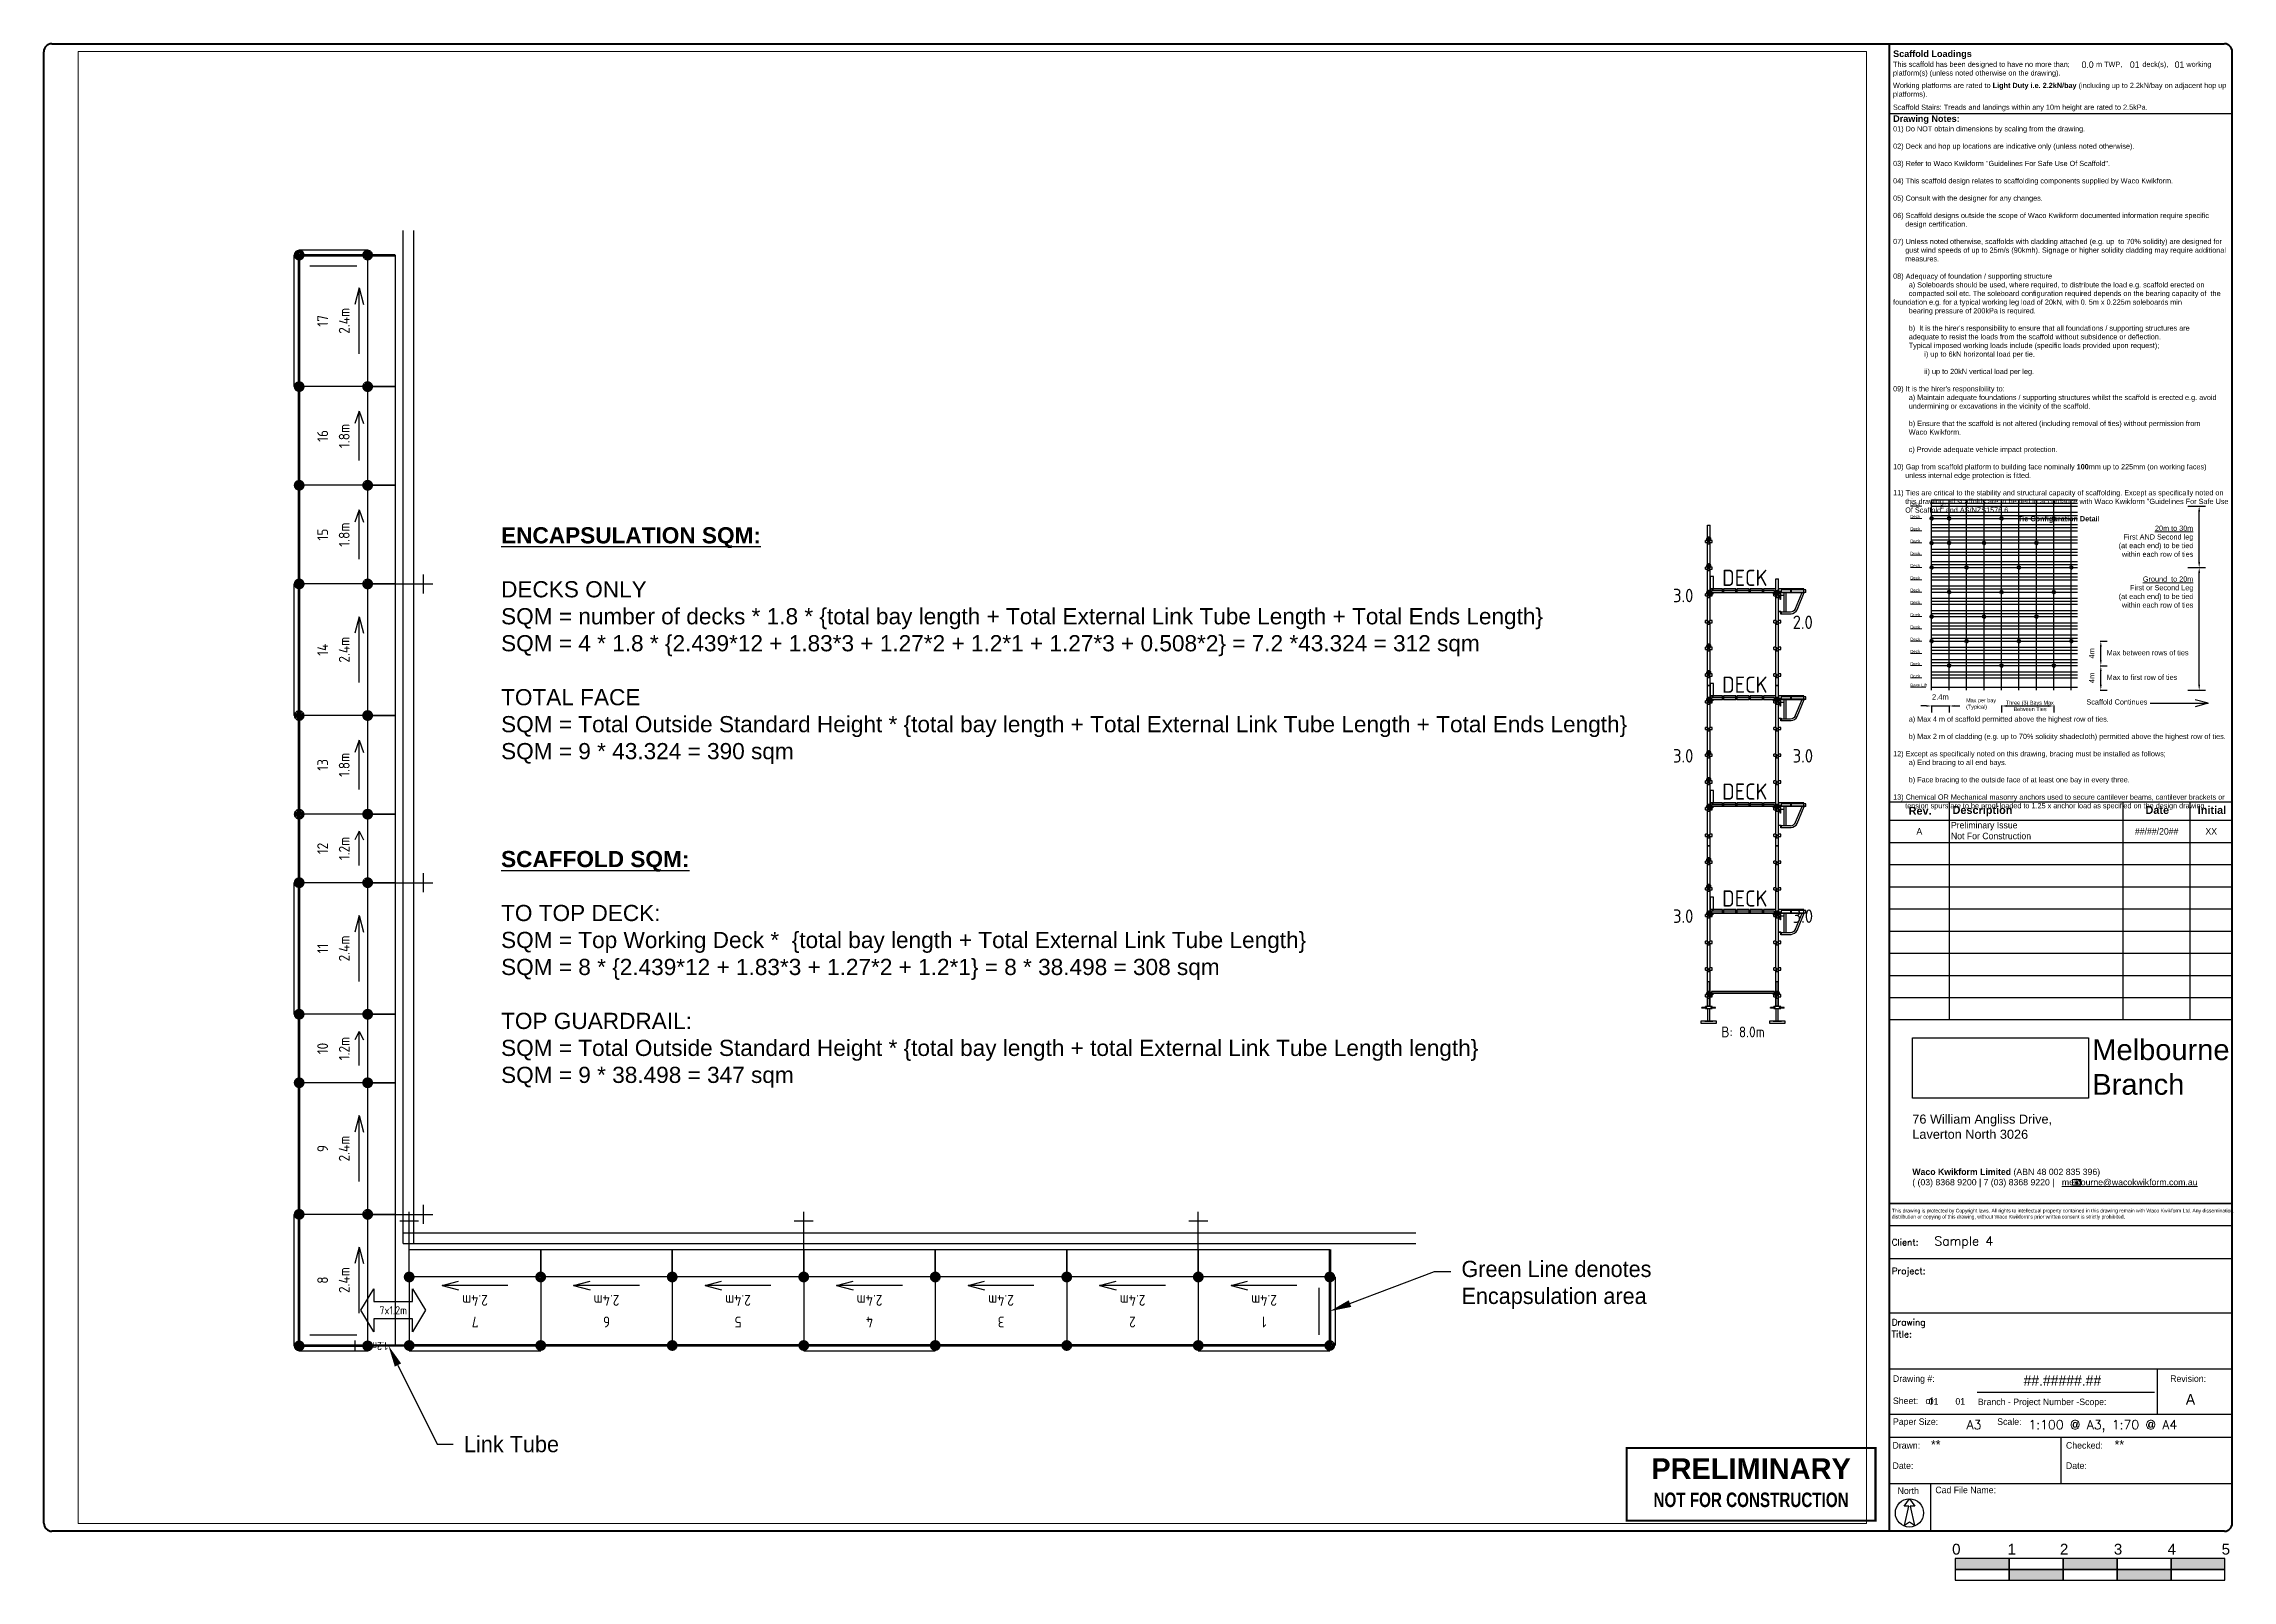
# Paper-space layout 'A3' of a CAD drawing. Header units: millimetres. Extents: x 4 to 410, y 3 to 288.
# The model-space entities are those that its viewports show. They can reach past a viewport. Long polylines and large blocks are cut down to what shows.
import ezdxf
from ezdxf import colors
from ezdxf.entities.mleader import LeaderData, LeaderLine
from ezdxf.enums import TextEntityAlignment as Align
from ezdxf.math import Vec2, Vec3

# ---------------------------------------------------------------- set-up
doc = ezdxf.new("R2010")
doc.units = ezdxf.units.MM
doc.linetypes.add('KwikScaf_DASHED', pattern=[3.75, 2.5, -1.25])
doc.linetypes.add('KwikScaf_Line', pattern=[1, 1, 0])
for name, color, linetype in [('Drawing Sheet', 7, 'Continuous'), ('KwikScaf Matrix', 7, 'Continuous'), ('KwikScaf Schematic', 7, 'Continuous'), ('KwikScaf Sections', 7, 'Continuous')]:
    doc.layers.add(name, color=color, linetype=linetype)
doc.layers.add('ENCAPSULATION SQM', color=104, linetype='Continuous', lineweight=60)
doc.layers.add('Viewport', color=7, linetype='Continuous', plot=False)
doc.styles.add('ARCH', font='archd.shx', dxfattribs={"height": 250})
doc.styles.add('KwikScaf ISO', font='isocp.shx')
doc.styles.add('ROMANS', font='romans')
doc.styles.add('STAMP', font='arialbd.ttf')
doc.styles.add('Waco', font='vrinda.ttf', dxfattribs={"height": 250})
doc.dimstyles.new('ISO-25', dxfattribs={"dimtxt": 2.5, "dimasz": 2.5, "dimexe": 1.25, "dimexo": 0.625, "dimtad": 1, "dimtxsty": 'Standard', "dimcen": 2.5, "dimadec": 0, "dimazin": 0, "dimtfac": 1, "dimtmove": 0, "dimatfit": 3, "dimfxl": 1, "dimarcsym": 0})
picture_1 = doc.add_image_def('image1.png', size_in_pixel=(962, 328))

psp = doc.layouts.new('A3')

# ---------------------------------------------------------------- texts
at = {"layer": 'Drawing Sheet', "attachment_point": 1, "style": 'ARCH'}
for s, insert, char_height, width in [('{\\fArial|b1|i0|c0|p34;\\C7;Scaffold Loadings}', (347.083, 286.397), 1.20454, 62.058), ('{\\fArial|b0|i0|c0|p34;\\H0.66664x;\\C7;Scaffold Stairs: Treads and landings within any 10m height are rated to 2.5kPa.}', (347.053, 276.365), 1.446148, 62.50362), ('\\pt2.8909;{\\fArial|b1|i0|c0|p34;\\H0.83333x;Drawing Notes:\\fArial|b0|i0|c0|p34;\\P\\H0.79998x;01) Do NOT obtain dimensions by scaling from the drawing.\\P\\P02) Deck and hop up locations are indicative only (unless noted otherwise).\\P\\P03) Refer to Waco Kwikform "Guidelines For Safe Use Of Scaffold".\\P\\P04) This scaffold design relates to scaffolding components supplied by Waco Kwikform.\\P\\P05) Consult with the designer for any changes.\\P\\P06) Scaffold designs outside the scope of Waco Kwikform documented information require specific\\P      design certification.\\P\\P07) Unless noted otherwise, scaffolds with cladding attached (e.g. up  to 70% solidity) are designed for\\P      gust wind speeds of up to 25m/s (90kmh). Signage or higher solidity cladding may require additional\\P      measures.\\P\\P08) Adequacy of foundation / supporting structure\\P^Ia) Soleboards should be used, where required, to distribute the load e.g. scaffold erected on ^Icompacted soil etc. The soleboard configuration required depends on the bearing capacity of ^Ithe foundation e.g. for a typical working leg load of 20kN, with 0. 5m x 0.225m soleboards min\\P\\pt2.8909,28.909;^Ibearing pressure of 200kPa is required.^I\\P\\pt2.8909;\\P\\pt2.8909,57.818;^Ib)  It is the hirer\'s responsibility to ensure that all foundations / supporting structures are ^I\\P\\pt2.8909;^Iadequate to resist the loads from the scaffold without subsidence or deflection.\\P^ITypical imposed working loads include (specific loads provided upon request);\\P\\pt2.8909,5.7818;^I^Ii) up to 6kN horizontal load per tie.\\P\\pt2.8909;\\P\\pt2.8909,5.7818;^I^Iii) up to 20kN vertical load per leg.\\P\\pt2.8909;\\P\\H0.99997x;09) It is the hirer\'s responsibility to:\\P^Ia) Maintain adequate foundations / supporting structures whilst the scaffold is erected e.g. avoid ^Iundermining or excavations in the vicinity of the scaffold.\\P\\P\\H0.99994x;^Ib) Ensure that the scaffold is not altered (including removal of ties) without permission from\\P^IWaco Kwikform.\\P\\H1.0001x;\\P\\H0.99991x;^Ic) Provide adequate vehicle impact protection.\\P\\H1.0001x;\\P\\H0.99988x;10) Gap from scaffold platform to building face nominally \\fArial|b1|i0|c0|p34;\\C1;100\\fArial|b0|i0|c0|p34;\\C256;mm up to 225mm (on working faces)\\P      unless internal edge protection is fitted.\\P\\H1.0001x;\\P\\H0.99985x;11) Ties are critical to the stability and structural capacity of scaffolding. Except as specifically noted on\\P      this drawing, all scaffolds are to be tied in accordance with Waco Kwikform "Guidelines For Safe Use\\P      Of Scaffold" and AS/NZS1576.6.\\H1.0002x;\\P\\ptz;\\fArial|b1|i0|c0|p34;\\H0.99982x;^I^I^I^ITie Configuration Detail}', (347.083, 274.367), 1.445452, 62.058), ('\\pt2.8909;{\\fArial|b0|i0|c0|p34;\\H0.66663x;^Ia) Max 4 m of scaffold permitted above the highest row of ties.\\P\\P\\H0.99997x;^Ib) Max 2 m of cladding (e.g. up to 70% solidity shadecloth) permitted above the highest row of ties.\\P\\P\\H0.99988x;12) Except as specifically noted on this drawing, bracing must be installed as follows;\\P^Ia) End bracing to all end bays.\\P\\H1.0001x;\\P\\H0.99988x;^Ib) Face bracing to the outside face of at least one bay in every three.\\P\\H1.0001x;\\P\\H0.99985x;13) Chemical OR Mechanical masonry anchors used to secure cantilever beams, cantilever brackets or\\P      tension spurs are to be proof loaded to 1.25 x anchor load as specified on the design drawing.}', (347.083, 162.934), 1.445452, 62.88787), ('\\pi1.5521;North', (346.37, 20.006), 1.20454, 7.63566)]:
    psp.add_mtext(s, dxfattribs=dict(at, insert=insert, char_height=char_height, width=width))
at = {"layer": 'Drawing Sheet', "lineweight": 0, "style": 'ARCH'}
for s, width, heights, insert, char_height, attachment_point in [('{\\fArial|b0|i0|c0|p34;Deck}', 8.17937, [0], (350.28, 202.559), 0.5687, 1), ('{\\fArial|b0|i0|c0|p34;Deck}', 8.17937, [0], (350.28, 200.284), 0.5687, 1), ('{\\fArial|b0|i0|c0|p34;Deck}', 8.17937, [0], (350.28, 198.009), 0.5687, 1), ('{\\fArial|b0|i0|c0|p34;Deck}', 8.17937, [0], (350.28, 195.734), 0.5687, 1), ('{\\fArial|b0|i0|c0|p34;\\L20m to 30m\\l\\PFirst AND Second leg\\P(at each end) to be tied within each row of ties}', 14.96806, [15.587], (402.754, 198.312), 0.96363, 3), ('{\\fArial|b0|i0|c0|p34;Deck}', 8.17937, [0], (350.28, 193.459), 0.5687, 1), ('{\\fArial|b0|i0|c0|p34;Deck}', 8.17937, [0], (350.28, 191.185), 0.5687, 1), ('{\\fArial|b0|i0|c0|p34;Deck}', 8.17937, [0], (350.28, 188.91), 0.5687, 1), ('{\\fArial|b0|i0|c0|p34;\\LGround  to 20m\\l\\PFirst or Second Leg\\P(at each end) to be tied within each row of ties}', 15.44631, [15.587], (402.754, 188.894), 0.96363, 3), ('{\\fArial|b0|i0|c0|p34;Deck}', 8.17937, [0], (350.28, 186.635), 0.5687, 1), ('{\\fArial|b0|i0|c0|p34;Deck}', 8.17937, [0], (350.28, 184.36), 0.5687, 1), ('{\\fArial|b0|i0|c0|p34;Deck}', 8.17937, [0], (350.28, 182.085), 0.5687, 1), ('{\\fArial|b0|i0|c0|p34;Deck}', 8.17937, [0], (350.28, 179.811), 0.5687, 1), ('{\\fArial|b0|i0|c0|p34;Deck}', 8.17937, [0], (350.28, 177.536), 0.5687, 1), ('{\\fArial|b0|i0|c0|p34;Deck}', 8.17937, [0], (350.28, 175.261), 0.5687, 1), ('{\\fArial|b0|i0|c0|p34;Max between rows of ties}', 38.81231, [2.468], (386.683, 175.234), 0.96363, 1), ('{\\fArial|b0|i0|c0|p34;Deck}', 8.17937, [0], (350.28, 172.986), 0.5687, 1), ('{\\fArial|b0|i0|c0|p34;Deck}', 8.17937, [0], (350.28, 170.711), 0.5687, 1), ('{\\fArial|b0|i0|c0|p34;Max to first row of ties}', 38.81231, [2.468], (386.683, 170.684), 0.96363, 1), ('{\\fArial|b0|i0|c0|p34;Base Lift}', 8.17937, [0], (350.28, 169.005), 0.5687, 1), ('{\\fArial|b0|i0|c0|p34;Max per bay\\P(Typical)}', 16.09686, [6.206], (360.616, 166.298), 0.72273, 1), ('\\pi0.66746;{\\fArial|b0|i0|c0|p34;Three (3) Bays Max\\P\\pi2.0823;Between Ties}', 10.16884, [6.206], (367.334, 165.854), 0.72273, 1), ('{\\fArial|b0|i0|c0|p34;Scaffold Continues}', 23.74213, [2.656], (382.924, 166.109), 0.96363, 1)]:
    psp.add_mtext_dynamic_manual_height_columns(s, width=width, gutter_width=1250, heights=heights, dxfattribs=dict(at, insert=insert, char_height=char_height, attachment_point=attachment_point))
at = {"layer": 'Drawing Sheet', "attachment_point": 1, "style": 'ARCH'}
for s, width, insert, char_height in [('\\pi3.5829;{\\fArial|b1|i0|c0|p34;Rev.}', 11.14432, (346.37, 146.173), 1.44545), ('{\\fArial|b1|i0|c0|p34;Description}', 7.29284, (358.095, 146.316), 1.44545), ('\\pi4.145;{\\fArial|b1|i0|c0|p34;Date}', 12.44588, (389.734, 146.316), 1.44545), ('\\pi1.3976;{\\fArial|b1|i0|c0|p34;Initial}', 7.79119, (402.18, 146.316), 1.44545), ('\\pi1.0839;{\\fArial|b0|i0|c0|p34;0}', 3.47211, (356.94, 9.566), 2), ('\\pi1.3677;{\\fArial|b0|i0|c0|p34;1}', 3.47211, (366.94, 9.566), 2), ('\\pi1.0737;{\\fArial|b0|i0|c0|p34;2}', 3.47211, (376.94, 9.566), 2), ('\\pi1.0812;{\\fArial|b0|i0|c0|p34;3}', 3.47211, (386.94, 9.566), 2), ('\\pi1.0444;{\\fArial|b0|i0|c0|p34;4}', 3.47211, (396.94, 9.566), 2), ('\\pi1.073;{\\fArial|b0|i0|c0|p34;5}', 3.47211, (406.94, 9.566), 2)]:
    psp.add_mtext_dynamic_manual_height_columns(s, width=width, gutter_width=1250, heights=[0], dxfattribs=dict(at, insert=insert, char_height=char_height))

msp = doc.modelspace()

# ---------------------------------------------------------------- texts
at = {"style": 'KwikScaf ISO'}
for p in [(66228, 33541), (66228, 31560), (66228, 29578), (66228, 27597)]:
    msp.add_text('DECK', height=300, dxfattribs=at).set_placement(p)
at = {"insert": (43583, 34629), "char_height": 300, "attachment_point": 1, "style": 'KwikScaf ISO'}
msp.add_mtext_dynamic_manual_height_columns('{\\fArial|b1|i0|c0|p34;\\LENCAPSULATION SQM:\\P\\fArial|b0|i0|c0|p34;\\l\\PDECKS ONLY\\PSQM = number of decks * 1.8 *\\C104; \\{total bay length + Total External Link Tube Length + Total Ends Length\\}\\C256; \\PSQM = 4 * 1.8 * \\C104;\\{2.439*12 + 1.83*3 + 1.27*2 + 1.2*1 + 1.27*3 + 0.508*2\\}\\C256; = 7.2 *\\C104;43.324\\C256; = 312 sqm\\P\\PTOTAL FACE \\PSQM = Total Outside Standard Height * \\C104;\\{total bay length + Total External Link Tube Length + Total Ends Length\\}\\C256;\\PSQM = 9 * \\C104;43.324\\C256; = 390 sqm\\P\\P\\P\\P\\fArial|b1|i0|c0|p34;\\LSCAFFOLD SQM: \\P\\fArial|b0|i0|c0|p34;\\l\\PTO TOP DECK: \\PSQM = Top Working Deck *  \\{total bay length + Total External Link Tube Length\\}\\PSQM = 8 * \\{2.439*12 + 1.83*3 + 1.27*2 + 1.2*1\\} = 8 * 38.498 = 308 sqm\\P\\PTOP GUARDRAIL:\\PSQM = Total Outside Standard Height * \\{total bay length + total External Link Tube Length length\\}\\PSQM = 9 * 38.498 = 347 sqm}', width=27151.64, gutter_width=12.5, heights=[0], dxfattribs=at)
at = {"layer": 'KwikScaf Schematic', "style": 'KwikScaf ISO'}
for s, rotation, p in [('2.4m', 90, (40674, 38455)), ('17', 90, (40274, 38455)), ('16', 90, (40274, 36321)), ('1.8m', 90, (40674, 36321)), ('15', 90, (40274, 34492)), ('1.8m', 90, (40674, 34492)), ('2.4m', 90, (40674, 32358)), ('14', 90, (40274, 32358)), ('13', 90, (40274, 30224)), ('1.8m', 90, (40674, 30224)), ('1.2m', 90, (40674, 28674)), ('12', 90, (40274, 28674)), ('11', 90, (40274, 26820)), ('2.4m', 90, (40674, 26820)), ('1.2m', 90, (40674, 24965)), ('10', 90, (40274, 24965)), ('9', 90, (40274, 23111)), ('2.4m', 90, (40674, 23111)), ('8', 90, (40274, 20672)), ('2.4m', 90, (40674, 20672)), ('2.4m', 180, (43099, 20295)), ('2.4m', 180, (45538, 20295)), ('2.4m', 180, (47977, 20295)), ('2.4m', 180, (50416, 20295)), ('2.4m', 180, (52855, 20295)), ('2.4m', 180, (55294, 20295)), ('2.4m', 180, (57733, 20295)), ('7', 180, (43099, 19895)), ('6', 180, (45538, 19895)), ('5', 180, (47977, 19895)), ('4', 180, (50416, 19895)), ('3', 180, (52855, 19895)), ('2', 180, (55294, 19895)), ('1', 180, (57733, 19895))]:
    msp.add_text(s, height=200, rotation=rotation, dxfattribs=at).set_placement(p, align=Align.MIDDLE_CENTER)
msp.add_text('7x1.2m', height=150, dxfattribs=at).set_placement((41582, 20113), align=Align.MIDDLE_CENTER)
msp.add_text('1.2m', height=150, rotation=180.5823, dxfattribs=at).set_placement((41318, 19524), align=Align.CENTER)
at = {"layer": 'KwikScaf Sections', "color": 7, "style": 'KwikScaf ISO'}
for p in [(65981, 33363), (65981, 30391), (65981, 27419)]:
    msp.add_text('  3.0  ', height=250, dxfattribs=at).set_placement(p, align=Align.MIDDLE_RIGHT)
for s, p in [('  2.0  ', (67251, 32867)), ('  3.0  ', (67251, 30391)), ('  3.0  ', (67251, 27419))]:
    msp.add_text(s, height=250, dxfattribs=at).set_placement(p, align=Align.MIDDLE_LEFT)
at = {"layer": 'KwikScaf Sections', "color": 230, "style": 'KwikScaf ISO'}
msp.add_text('B: 8.0m', height=200, dxfattribs=at).set_placement((66616, 25273), align=Align.MIDDLE)

# ---------------------------------------------------------------- blocks, each defined once
blk = doc.blocks.new('North Arrow')
blk.add_lwpolyline([(-53, 1557), (-511, 1557), (0, 2278), (511, 1557), (53, 1557), (490, -323), (0, 0), (-490, -323), (-53, 1557)])
blk = doc.blocks.new('*D16')
at = {"layer": 'Defpoints', "color": 0, "transparency": 16777216}
for p in [(384.31, 172.35), (385.6, 172.35), (384.31, 167.81)]:
    blk.add_point(p, dxfattribs=at)
at = {"layer": 'Drawing Sheet', "transparency": 16777216}
for p, q in [((385.49, 172.35), (386.78, 172.35)), ((385.6, 168.81), (385.6, 171.35)), ((385.49, 167.81), (386.78, 167.81))]:
    blk.add_line(p, q, dxfattribs=at)
for points in [[(385.43, 171.35), (385.76, 171.35), (385.6, 172.35)], [(385.43, 168.81), (385.76, 168.81), (385.6, 167.81)]]:
    blk.add_solid(points, dxfattribs=at)
at = {"layer": 'Drawing Sheet', "lineweight": 0, "transparency": 16777216, "insert": (383.92, 170.08), "char_height": 1, "attachment_point": 5, "rotation": 90}
blk.add_mtext('{\\fArial|b0|i0|c0|p34;4m}', dxfattribs=at)
blk = doc.blocks.new('*D17')
at = {"layer": 'Defpoints', "color": 0, "transparency": 16777216}
for p in [(384.31, 176.9), (385.6, 176.9), (384.31, 172.35)]:
    blk.add_point(p, dxfattribs=at)
at = {"layer": 'Drawing Sheet', "transparency": 16777216}
for p, q in [((385.49, 176.9), (386.78, 176.9)), ((385.6, 173.35), (385.6, 175.9)), ((385.49, 172.35), (386.78, 172.35))]:
    blk.add_line(p, q, dxfattribs=at)
for points in [[(385.43, 175.9), (385.76, 175.9), (385.6, 176.9)], [(385.43, 173.35), (385.76, 173.35), (385.6, 172.35)]]:
    blk.add_solid(points, dxfattribs=at)
at = {"layer": 'Drawing Sheet', "lineweight": 0, "transparency": 16777216, "insert": (383.92, 174.63), "char_height": 1, "attachment_point": 5, "rotation": 90}
blk.add_mtext('{\\fArial|b0|i0|c0|p34;4m}', dxfattribs=at)
blk = doc.blocks.new('*D18')
at = {"layer": 'Defpoints', "color": 0, "transparency": 16777216}
for p in [(400.57, 190.55), (403.84, 190.55), (400.57, 167.81)]:
    blk.add_point(p, dxfattribs=at)
at = {"layer": 'Drawing Sheet', "transparency": 16777216}
for p, q in [((401.75, 190.55), (405.02, 190.55)), ((403.84, 168.81), (403.84, 189.55)), ((401.75, 167.81), (405.02, 167.81))]:
    blk.add_line(p, q, dxfattribs=at)
for points in [[(403.67, 189.55), (404.01, 189.55), (403.84, 190.55)], [(403.67, 168.81), (404.01, 168.81), (403.84, 167.81)]]:
    blk.add_solid(points, dxfattribs=at)
at = {"layer": 'Drawing Sheet', "lineweight": 0, "transparency": 16777216, "insert": (401.39, 179.18), "char_height": 2, "attachment_point": 5, "rotation": 90}
blk.add_mtext('{\\fArial|b0|i0|c0|p34;\\H1.2709x;\\L }', dxfattribs=at)
blk = doc.blocks.new('*D19')
at = {"layer": 'Defpoints', "color": 0, "transparency": 16777216}
for p in [(400.57, 201.93), (403.84, 201.93), (400.57, 190.55)]:
    blk.add_point(p, dxfattribs=at)
at = {"layer": 'Drawing Sheet', "transparency": 16777216}
for p, q in [((401.75, 201.93), (405.02, 201.93)), ((403.84, 191.55), (403.84, 200.93)), ((401.75, 190.55), (405.02, 190.55))]:
    blk.add_line(p, q, dxfattribs=at)
for points in [[(403.67, 200.93), (404.01, 200.93), (403.84, 201.93)], [(403.67, 191.55), (404.01, 191.55), (403.84, 190.55)]]:
    blk.add_solid(points, dxfattribs=at)
at = {"layer": 'Drawing Sheet', "lineweight": 0, "transparency": 16777216, "insert": (401.39, 196.24), "char_height": 2, "attachment_point": 5, "rotation": 90}
blk.add_mtext('{\\fArial|b0|i0|c0|p34;\\H1.2709x;\\L }', dxfattribs=at)
blk = doc.blocks.new('*D20')
at = {"layer": 'Defpoints', "color": 0, "transparency": 16777216}
for p in [(354.22, 166.17), (357.46, 166.17), (357.46, 164.88)]:
    blk.add_point(p, dxfattribs=at)
at = {"layer": 'Drawing Sheet', "transparency": 16777216}
for p, q in [((353.22, 164.88), (352.22, 164.88)), ((354.22, 164.99), (354.22, 163.7)), ((354.22, 164.88), (357.46, 164.88)), ((357.46, 164.99), (357.46, 163.7)), ((358.46, 164.88), (359.46, 164.88))]:
    blk.add_line(p, q, dxfattribs=at)
for points in [[(353.22, 165.05), (353.22, 164.72), (354.22, 164.88)], [(358.46, 165.05), (358.46, 164.72), (357.46, 164.88)]]:
    blk.add_solid(points, dxfattribs=at)
at = {"layer": 'Drawing Sheet', "lineweight": 0, "transparency": 16777216, "insert": (355.84, 166.56), "char_height": 1, "attachment_point": 5}
blk.add_mtext('{\\fArial|b0|i0|c0|p34;2.4m}', dxfattribs=at)
blk = doc.blocks.new('*D21')
at = {"layer": 'Defpoints', "color": 0, "transparency": 16777216}
for p in [(367.17, 166.17), (376.89, 166.17), (376.89, 164.88)]:
    blk.add_point(p, dxfattribs=at)
at = {"layer": 'Drawing Sheet', "transparency": 16777216}
for p, q in [((367.17, 164.99), (367.17, 163.7)), ((368.17, 164.88), (375.89, 164.88)), ((376.89, 164.99), (376.89, 163.7))]:
    blk.add_line(p, q, dxfattribs=at)
for points in [[(368.17, 165.05), (368.17, 164.72), (367.17, 164.88)], [(375.89, 165.05), (375.89, 164.72), (376.89, 164.88)]]:
    blk.add_solid(points, dxfattribs=at)
at = {"layer": 'Drawing Sheet', "lineweight": 0, "transparency": 16777216, "insert": (372.03, 167.06), "char_height": 2, "attachment_point": 5}
blk.add_mtext('{\\fArial|b0|i0|c0|p34; }', dxfattribs=at)
blk = doc.blocks.new('*U22')
at = {"lineweight": 5}
h = blk.add_hatch(color=256, dxfattribs=at)
h.dxf.hatch_style = 1
h.paths.add_polyline_path([(72.95, -26.1), (73.34, -26.1), (73.34, -26.55), (72.95, -26.55)])
for points in [[(70.58, -25.82), (73.71, -25.82), (73.71, -28.11), (70.58, -28.11)], [(72.95, -26.1), (73.34, -26.1), (73.34, -26.55), (72.95, -26.55)]]:
    blk.add_lwpolyline(points, close=True, dxfattribs=at)
for points in [[(71.52, -26.85), (72.53, -26.85)], [(71.69, -27.17), (72.7, -27.17)], [(71.84, -27.5), (72.86, -27.5)]]:
    blk.add_lwpolyline(points, dxfattribs=at)
at = {"layer": 'Viewport', "color": 5}
blk.add_lwpolyline([(0, 35.63), (132, 35.63), (132, -35.11), (0, -35.11)], close=True, dxfattribs=at)
at = {"attachment_point": 1, "style": 'ARCH'}
for s, width, insert, char_height in [('{\\fArial|b0|i0|c0|p34;\\C179;\\c5709850;Melbourne\\PBranch}', 61.8472, (78.16, 28.06), 8), ('{\\fArial|b0|i0|c0|p34;76 William Angliss Drive, \\PLaverton North 3026}', 133.3793, (8.87, -0.88), 3.5)]:
    blk.add_mtext_dynamic_manual_height_columns(s, width=width, gutter_width=1250, heights=[0], dxfattribs=dict(at, insert=insert, char_height=char_height))
at = {"lineweight": 5, "insert": (8.87, -28.86), "char_height": 2.4, "attachment_point": 7, "style": 'ARCH'}
blk.add_mtext_dynamic_manual_height_columns('{\\fArial|b1|i0|c0|p34;\\C251;\\c5855577;Waco Kwikform Limited\\fArialMT|b0|i0|c0|p0; \\fArial|b0|i0|c0|p34;(ABN 48 002 835 396) \\fArialMT|b0|i0|c0|p0;^J\\fWingdings 2|b0|i0|c2|p18;\\C256;(\\fArialMT|b0|i0|c0|p0;\\C251;\\c5855577; \\fArial|b0|i0|c0|p34;(03) 8368 9200\\~| \\fWingdings 2|b0|i0|c2|p18;\\C256;7\\fArialMT|b0|i0|c0|p0;\\C251;\\c5855577; \\fArial|b0|i0|c0|p34;(03) 8368 9220 | \\fWingdings|b0|i0|c2|p2;\\H1.0833x;\\C256; \\fArial|b0|i0|c0|p34;\\H0.92311x; \\L\\C5;melbourne@wacokwikform.com.au}', width=130.0118, gutter_width=1250, heights=[0], dxfattribs=at)
image = blk.add_image(picture_1, insert=(8.87, 5.47), size_in_units=(67.87, 23.14))
image.dxf.flags = 15
blk = doc.blocks.new('Revision')
for tag, p in [('REV', (11.56, 4.26)), ('REV_DATE', (102.92, 4.26)), ('INITIAL', (123.92, 4.26))]:
    blk.add_attdef(tag, text='', height=2.5).set_placement(p, align=Align.MIDDLE_CENTER)
for tag, p in [('REV_DESCRIPTION_001', (23.73, 5.39)), ('REV_DESCRIPTION_002', (23.73, 1.22))]:
    blk.add_attdef(tag, p, '', height=2.5)
blk = doc.blocks.new('Drawing_Details')
at = {"layer": 'Drawing Sheet'}
blk.add_line((-95.62, 49.79), (-27.44, 49.79), dxfattribs=at)
at = {"insert": (-128.54, 120.32), "char_height": 1.4, "attachment_point": 1, "style": 'Waco'}
blk.add_mtext_dynamic_manual_height_columns("This drawing is protected by Copyright laws. All rights to intellectual property contained in this drawing remain with Waco Kwikform Ltd. Any dissemination, distribution or copying of this drawing, without Waco Kwikform's prior written consent is strictly prohibited.", width=127.8083, gutter_width=1250, heights=[0], dxfattribs=at)
at = {"layer": 'Drawing Sheet'}
for s, height, style, p in [('Client:', 2.512, 'ROMANS', (-128.59, 106.19)), ('Project:', 2.512, 'ROMANS', (-128.59, 95.16)), ('Drawing', 2.512, 'ROMANS', (-128.59, 75.41)), ('Title:', 2.512, 'ROMANS', (-128.59, 70.82)), ('Drawing #:', 2.512, 'ARCH', (-128.1, 53.75)), ('Revision:', 2.512, 'ARCH', (-21.39, 53.75)), ('Sheet:   of  ', 2.5125, 'ARCH', (-128.1, 45.2)), ('Branch - Project Number -Scope:', 2.5125, 'ARCH', (-95.41, 44.8)), ('Paper Size:', 2.5125, 'ARCH', (-128.09, 37.2)), ('Scale:', 2.512, 'ARCH', (-87.96, 37.2)), ('Drawn:', 2.512, 'ARCH', (-128.27, 28.06)), ('Checked:', 2.512, 'ARCH', (-61.5, 28.06)), ('Date:', 2.512, 'ARCH', (-128.27, 20.26)), ('Date:', 2.512, 'ARCH', (-61.5, 20.26)), ('Cad File Name:', 2.5125, 'ARCH', (-111.78, 10.91))]:
    blk.add_text(s, height=height, dxfattribs=dict(at, style=style)).set_placement(p)
at = {"layer": 'Drawing Sheet', "color": 5}
for tag, p, style in [('CLIENT', (-112.14, 106.19), 'ROMANS'), ('PROJECT_ADDRESS', (-112.14, 95.41), 'ROMANS'), ('PROJECT_ADDRESS_2', (-112.14, 89.07), 'ROMANS'), ('PROJECT_ADDRESS_3', (-112.14, 82.99), 'ROMANS'), ('DRAWING_TITLE', (-112.14, 75.33), 'ROMANS'), ('DRAWING_TITLE_2', (-112.14, 68.59), 'ROMANS'), ('DRAWING_TITLE_3', (-112.14, 62.7), 'ROMANS'), ('SCALE', (-75.97, 35.49), 'ROMANS'), ('DRAWNBY', (-113.45, 27.87), 'ARCH'), ('CHECKEDBY', (-42.77, 27.87), 'ARCH'), ('DRAWN_DATE', (-113.45, 19.93), 'ARCH'), ('CHECKED_DATE', (-43, 19.93), 'ARCH')]:
    blk.add_attdef(tag, p, '', height=3.52, dxfattribs=dict(at, style=style))
for tag, height, style, p in [('BRCH.PROJ.SCPE', 4.02, 'ARCH', (-62.88, 52.23)), ('S#', 2.5, 'ARCH', (-112.45, 44.99)), ('O#', 2.5, 'ARCH', (-102.2, 44.99)), ('REVISION', 4.02, 'ARCH', (-13.57, 44.99)), ('PAPER_SIZE', 3.52, 'ROMANS', (-96.92, 35.49))]:
    blk.add_attdef(tag, text='', height=height, dxfattribs=dict(at, style=style)).set_placement(p, align=Align.CENTER)
at = {"layer": 'Drawing Sheet', "color": 5, "style": 'ARCH', "flags": 10}
blk.add_attdef('DRAWING_FILE_NAME', (-111.74, 3.55), '', height=2, dxfattribs=at)
blk = doc.blocks.new('Scaffold Decks')
at = {"color": 1}
for tag, p in [('HEIGHT', (78.66, 17.51)), ('WORKING_DECKS', (113.56, 17.51)), ('DECKS', (96.31, 17.51))]:
    blk.add_attdef(tag, text='', height=2.5, dxfattribs=at).set_placement(p, align=Align.RIGHT)
at = {"layer": 'Drawing Sheet', "insert": (1.42, 19.92), "char_height": 3.00144, "width": 129.7247, "attachment_point": 1, "style": 'ARCH'}
blk.add_mtext('{\\fArial|b0|i0|c0|p34;\\H0.66667x;\\C7;This scaffold has been designed to have no more than; \\fArial|b1|i0|c0|p34;\\C1;            \\fArial|b0|i0|c0|p34;\\C7;m TWP, \\fArial|b1|i0|c0|p34;\\C1;         \\fArial|b0|i0|c0|p34;\\C7;deck(s),         working platform(s) (unless noted otherwise on the drawing).}', dxfattribs=at)
blk = doc.blocks.new('*U13')
at = {"layer": 'Drawing Sheet', "insert": (1.42, 11.78), "char_height": 3.00144, "width": 129.7247, "attachment_point": 1, "style": 'ARCH'}
blk.add_mtext('{\\fArial|b0|i0|c0|p34;\\H0.66664x;\\C7;Working platforms are rated to \\fArial|b1|i0|c0|p34;\\C1;Light Duty i.e. 2.2kN/bay\\C7; \\fArial|b0|i0|c0|p34;(including up to 2.2kN/bay on adjacent hop up platforms).}', dxfattribs=at)
blk = doc.blocks.new('*U15')
at = {"layer": 'Drawing Sheet', "color": 1, "const_width": 0.798}
blk.add_lwpolyline([(0, 27.94), (-95.79, 27.94), (-95.79, 0), (0, 0)], close=True, dxfattribs=at)
at = {"layer": 'Drawing Sheet', "color": 1, "style": 'STAMP'}
blk.add_text('PRELIMINARY', height=7.9825, dxfattribs=at).set_placement((-47.89, 19.96), align=Align.MIDDLE)
at = {"layer": 'Drawing Sheet', "color": 1, "style": 'STAMP', "width": 0.75}
blk.add_text('NOT FOR CONSTRUCTION', height=5.5877, dxfattribs=at).set_placement((-47.89, 7.98), align=Align.MIDDLE)
blk = doc.blocks.new('2D Standard 3 Metre')
at = {"layer": 'KwikScaf Matrix', "color": 0, "extrusion": (0, 1, 0)}
for p, q in [((-185, -24), (-185, 24)), ((-185, 24), (-8, 24)), ((-33, 16), (7, 16)), ((-33, 16), (-33, 6)), ((-33, 6), (-33, -6)), ((-8, 64), (-8, 60)), ((-8, 64), (32, 64)), ((-8, 60), (-8, 22)), ((-8, 22), (32, 22)), ((-8, 22), (-8, 18)), ((32, 18), (-8, 18)), ((7, 6), (7, 16)), ((7, -6), (7, 6)), ((32, 60), (32, 64)), ((32, 22), (32, 60)), ((32, 24), (487, 24)), ((32, 18), (32, 22)), ((462, 16), (462, 6)), ((462, 16), (502, 16)), ((462, 6), (462, -6)), ((487, 64), (487, 60)), ((487, 64), (527, 64)), ((487, 60), (487, 22)), ((487, 22), (527, 22)), ((487, 22), (487, 18)), ((527, 18), (487, 18)), ((502, 6), (502, 16)), ((502, -6), (502, 6)), ((527, 60), (527, 64)), ((527, 22), (527, 60)), ((527, 24), (982, 24)), ((527, 18), (527, 22)), ((957, 16), (997, 16)), ((957, 16), (957, 6)), ((957, 6), (957, -6)), ((982, 64), (982, 60)), ((982, 64), (1022, 64)), ((982, 60), (982, 22)), ((982, 22), (1022, 22)), ((982, 22), (982, 18)), ((1022, 18), (982, 18)), ((997, 6), (997, 16)), ((997, -6), (997, 6)), ((1022, 60), (1022, 64)), ((1022, 22), (1022, 60)), ((1022, 24), (1477, 24)), ((1022, 18), (1022, 22)), ((1452, 16), (1492, 16)), ((1452, 16), (1452, 6)), ((1452, 6), (1452, -6)), ((1477, 64), (1477, 60)), ((1477, 64), (1517, 64)), ((1477, 60), (1477, 22)), ((1477, 22), (1517, 22)), ((1477, 22), (1477, 18)), ((1517, 18), (1477, 18)), ((1492, 6), (1492, 16)), ((1492, -6), (1492, 6)), ((1517, 60), (1517, 64)), ((1517, 22), (1517, 60)), ((1517, 24), (1972, 24)), ((1517, 18), (1517, 22)), ((1947, 16), (1987, 16)), ((1947, 16), (1947, 6)), ((1947, 6), (1947, -6)), ((1972, 64), (1972, 60)), ((1972, 64), (2012, 64)), ((1972, 60), (1972, 22)), ((1972, 22), (2012, 22)), ((1972, 22), (1972, 18)), ((2012, 18), (1972, 18)), ((1987, 6), (1987, 16)), ((1987, -6), (1987, 6)), ((2012, 60), (2012, 64)), ((2012, 22), (2012, 60)), ((2012, 24), (2467, 24)), ((2012, 18), (2012, 22)), ((2442, 16), (2442, 6)), ((2442, 16), (2482, 16)), ((2442, 6), (2442, -6)), ((2467, 64), (2467, 60)), ((2467, 64), (2507, 64)), ((2467, 60), (2467, 22)), ((2467, 22), (2507, 22)), ((2467, 22), (2467, 18)), ((2507, 18), (2467, 18)), ((2482, 6), (2482, 16)), ((2482, -6), (2482, 6)), ((2507, 60), (2507, 64)), ((2507, 22), (2507, 60)), ((2507, 24), (2787, 24)), ((2507, 18), (2507, 22)), ((2787, 24), (2787, -24)), ((-185, -24), (-8, -24)), ((-33, -6), (-33, -16)), ((-33, -16), (7, -16)), ((-8, -18), (32, -18)), ((-8, -18), (-8, -22)), ((-8, -22), (-8, -60)), ((-8, -22), (32, -22)), ((-8, -60), (-8, -64)), ((-8, -64), (32, -64)), ((7, -16), (7, -6)), ((32, -22), (32, -18)), ((32, -60), (32, -22)), ((32, -24), (487, -24)), ((32, -64), (32, -60)), ((462, -6), (462, -16)), ((462, -16), (502, -16)), ((487, -18), (527, -18)), ((487, -18), (487, -22)), ((487, -22), (487, -60)), ((487, -22), (527, -22)), ((487, -60), (487, -64)), ((487, -64), (527, -64)), ((502, -16), (502, -6)), ((527, -22), (527, -18)), ((527, -60), (527, -22)), ((527, -24), (982, -24)), ((527, -64), (527, -60)), ((957, -6), (957, -16)), ((957, -16), (997, -16)), ((982, -18), (1022, -18)), ((982, -18), (982, -22)), ((982, -22), (982, -60)), ((982, -22), (1022, -22)), ((982, -60), (982, -64)), ((982, -64), (1022, -64)), ((997, -16), (997, -6)), ((1022, -22), (1022, -18)), ((1022, -60), (1022, -22)), ((1022, -24), (1477, -24)), ((1022, -64), (1022, -60)), ((1452, -6), (1452, -16)), ((1452, -16), (1492, -16)), ((1477, -18), (1517, -18)), ((1477, -18), (1477, -22)), ((1477, -22), (1477, -60)), ((1477, -22), (1517, -22)), ((1477, -60), (1477, -64)), ((1477, -64), (1517, -64)), ((1492, -16), (1492, -6)), ((1517, -22), (1517, -18)), ((1517, -60), (1517, -22)), ((1517, -24), (1972, -24)), ((1517, -64), (1517, -60)), ((1947, -6), (1947, -16)), ((1947, -16), (1987, -16)), ((1972, -18), (2012, -18)), ((1972, -18), (1972, -22)), ((1972, -22), (1972, -60)), ((1972, -22), (2012, -22)), ((1972, -60), (1972, -64)), ((1972, -64), (2012, -64)), ((1987, -16), (1987, -6)), ((2012, -22), (2012, -18)), ((2012, -60), (2012, -22)), ((2012, -24), (2467, -24)), ((2012, -64), (2012, -60)), ((2442, -6), (2442, -16)), ((2442, -16), (2482, -16)), ((2467, -18), (2507, -18)), ((2467, -18), (2467, -22)), ((2467, -22), (2467, -60)), ((2467, -22), (2507, -22)), ((2467, -60), (2467, -64)), ((2467, -64), (2507, -64)), ((2482, -16), (2482, -6)), ((2507, -22), (2507, -18)), ((2507, -60), (2507, -22)), ((2507, -24), (2787, -24)), ((2507, -64), (2507, -60))]:
    blk.add_line(p, q, dxfattribs=at)
blk = doc.blocks.new('2D Standard 2 Metre')
at = {"layer": 'KwikScaf Matrix', "color": 0, "extrusion": (0, 1, 0)}
for p, q in [((-185, -24), (-185, 24)), ((-185, 24), (-8, 24)), ((-33, 16), (7, 16)), ((-33, 16), (-33, 6)), ((-33, 6), (-33, -6)), ((-8, 64), (-8, 60)), ((-8, 64), (32, 64)), ((-8, 60), (-8, 22)), ((-8, 22), (32, 22)), ((-8, 22), (-8, 18)), ((32, 18), (-8, 18)), ((7, 6), (7, 16)), ((7, -6), (7, 6)), ((32, 60), (32, 64)), ((32, 22), (32, 60)), ((32, 24), (487, 24)), ((32, 18), (32, 22)), ((462, 16), (502, 16)), ((462, 16), (462, 6)), ((462, 6), (462, -6)), ((487, 64), (487, 60)), ((487, 64), (527, 64)), ((487, 60), (487, 22)), ((487, 22), (527, 22)), ((487, 22), (487, 18)), ((527, 18), (487, 18)), ((502, 6), (502, 16)), ((502, -6), (502, 6)), ((527, 60), (527, 64)), ((527, 22), (527, 60)), ((527, 24), (982, 24)), ((527, 18), (527, 22)), ((957, 16), (997, 16)), ((957, 16), (957, 6)), ((957, 6), (957, -6)), ((982, 64), (982, 60)), ((982, 64), (1022, 64)), ((982, 60), (982, 22)), ((982, 22), (1022, 22)), ((982, 22), (982, 18)), ((1022, 18), (982, 18)), ((997, 6), (997, 16)), ((997, -6), (997, 6)), ((1022, 60), (1022, 64)), ((1022, 22), (1022, 60)), ((1022, 24), (1477, 24)), ((1022, 18), (1022, 22)), ((1452, 16), (1492, 16)), ((1452, 16), (1452, 6)), ((1452, 6), (1452, -6)), ((1477, 64), (1517, 64)), ((1477, 64), (1477, 60)), ((1477, 60), (1477, 22)), ((1477, 22), (1517, 22)), ((1477, 22), (1477, 18)), ((1517, 18), (1477, 18)), ((1492, 6), (1492, 16)), ((1492, -6), (1492, 6)), ((1517, 60), (1517, 64)), ((1517, 22), (1517, 60)), ((1517, 24), (1796, 24)), ((1517, 18), (1517, 22)), ((1796, 24), (1796, -24)), ((-185, -24), (-8, -24)), ((-33, -6), (-33, -16)), ((-33, -16), (7, -16)), ((-8, -18), (32, -18)), ((-8, -18), (-8, -22)), ((-8, -22), (-8, -60)), ((-8, -22), (32, -22)), ((-8, -60), (-8, -64)), ((-8, -64), (32, -64)), ((7, -16), (7, -6)), ((32, -22), (32, -18)), ((32, -60), (32, -22)), ((32, -24), (487, -24)), ((32, -64), (32, -60)), ((462, -6), (462, -16)), ((462, -16), (502, -16)), ((487, -18), (527, -18)), ((487, -18), (487, -22)), ((487, -22), (487, -60)), ((487, -22), (527, -22)), ((487, -60), (487, -64)), ((487, -64), (527, -64)), ((502, -16), (502, -6)), ((527, -22), (527, -18)), ((527, -60), (527, -22)), ((527, -24), (982, -24)), ((527, -64), (527, -60)), ((957, -6), (957, -16)), ((957, -16), (997, -16)), ((982, -18), (1022, -18)), ((982, -18), (982, -22)), ((982, -22), (982, -60)), ((982, -22), (1022, -22)), ((982, -60), (982, -64)), ((982, -64), (1022, -64)), ((997, -16), (997, -6)), ((1022, -22), (1022, -18)), ((1022, -60), (1022, -22)), ((1022, -24), (1477, -24)), ((1022, -64), (1022, -60)), ((1452, -6), (1452, -16)), ((1452, -16), (1492, -16)), ((1477, -18), (1517, -18)), ((1477, -18), (1477, -22)), ((1477, -22), (1517, -22)), ((1477, -22), (1477, -60)), ((1477, -60), (1477, -64)), ((1477, -64), (1517, -64)), ((1492, -16), (1492, -6)), ((1517, -22), (1517, -18)), ((1517, -60), (1517, -22)), ((1517, -24), (1796, -24)), ((1517, -64), (1517, -60))]:
    blk.add_line(p, q, dxfattribs=at)
blk = doc.blocks.new('2D Jack Adjustable Screw')
at = {"color": 0, "extrusion": (1, -1.83691e-16, 2.30446e-16)}
for p, q in [((-265.5, 100), (-273.5, 100)), ((-273.5, 100), (-273.5, -52)), ((-265.5, 100), (-265.5, -52)), ((-265.5, 42.5), (-40, 42.5)), ((-265.5, 5.5), (-40, 5.5)), ((-40, 87.75), (-35, 87.75)), ((-40, 87.75), (-40, 24)), ((-40, 24), (-40, -39.75)), ((-35, 151.5), (-20, 151.5)), ((-35, 62.25), (-35, 151.5)), ((-35, 62.25), (-20, 62.25)), ((-20, 62.25), (-20, 151.5)), ((-20, 87.75), (0, 87.75)), ((0, 24), (0, 87.75)), ((0, 42.5), (454.5, 42.5)), ((0, -39.75), (0, 24)), ((0, 5.5), (454.5, 5.5)), ((454.5, 24), (454.5, 42.5)), ((454.5, 5.5), (454.5, 24)), ((-265.5, -52), (-273.5, -52)), ((-40, -39.75), (-35, -39.75)), ((-20, -14.25), (-35, -14.25)), ((-35, -103.5), (-35, -14.25)), ((-35, -103.5), (-20, -103.5)), ((-20, -103.5), (-20, -14.25)), ((-20, -39.75), (0, -39.75))]:
    blk.add_line(p, q, dxfattribs=at)
blk = doc.blocks.new('2D SBB 2 Board')
at = {"color": 0}
for p, q in [((47, 440), (0, 440)), ((0, 440), (0, 392)), ((8, 466), (38, 466)), ((11, 440), (8, 466)), ((38, 466), (38, 440)), ((504, 491), (47, 491)), ((47, 491), (47, 445)), ((504, 445), (47, 445)), ((47, 445), (47, 440)), ((504, 440), (47, 440)), ((106, 392), (106, 440)), ((140, 84), (140, 440)), ((315, 147), (437, 440)), ((343, 124), (473, 440)), ((504, 445), (504, 491)), ((504, 440), (504, 445)), ((-4, 93), (47, 93)), ((-4, 88), (-4, 93)), ((42, 88), (-4, 88)), ((0, 392), (106, 392)), ((28, 316), (18, 392)), ((38, 316), (28, 316)), ((38, 392), (38, 316)), ((42, 42), (42, 88)), ((47, 42), (42, 42)), ((47, 93), (47, 42)), ((47, 84), (106, 84)), ((47, 50), (232, 50)), ((106, 84), (106, 392)), ((106, 84), (123, 84)), ((123, 84), (140, 84)), ((140, 84), (222, 84))]:
    blk.add_line(p, q, dxfattribs=at)
for radius, start, end in [(102, 270, 339.4078), (136, 274.3209, 333.1791)]:
    blk.add_arc((222, 185), radius, start, end, dxfattribs=at)
blk = doc.blocks.new('2D Transom 1.2 Metre')
at = {"color": 0, "extrusion": (0, 1, -1.83691e-16)}
for p, q in [((0, 50), (20, 50)), ((0, -25), (0, 50)), ((50, 0), (13, 0)), ((20, 50), (17, 25)), ((17, 25), (25, 25)), ((1197, 63), (25, 63)), ((25, 63), (25, 30)), ((1197, 30), (25, 30)), ((25, 30), (25, 25)), ((1197, 25), (25, 25)), ((50, 25), (50, 0)), ((1172, 25), (1172, 0)), ((1197, 30), (1197, 63)), ((1197, 25), (1197, 30)), ((1205, 25), (1197, 25)), ((1202, 50), (1205, 25)), ((1222, 50), (1202, 50)), ((1222, -25), (1222, 50)), ((10, -25), (0, -25)), ((13, 0), (10, -25)), ((1172, 0), (1209, 0)), ((1209, 0), (1212, -25)), ((1212, -25), (1222, -25))]:
    blk.add_line(p, q, dxfattribs=at)

# ---------------------------------------------------------------- dimensions: what is measured, and where the dimension line sits
at = {"layer": 'Drawing Sheet', "lineweight": 0}
for base, p1, p2, text, override, picture, middle in [((403.84, 201.927), (400.568, 190.553), (400.568, 201.927), '{\\fArial|b0|i0|c0|p34;\\H1.2709x;\\L }', {"dimscale": 1, "dimtxt": 2, "dimasz": 1, "dimexe": 1.1803, "dimexo": 1.1803, "dimgap": 1.1803}, '*D19', (403.84, 196.24)), ((403.84, 190.553), (400.568, 167.805), (400.568, 190.553), '{\\fArial|b0|i0|c0|p34;\\H1.2709x;\\L }', {"dimscale": 1, "dimtxt": 2, "dimasz": 1, "dimexe": 1.1803, "dimexo": 1.1803, "dimgap": 1.1803}, '*D18', (403.84, 179.179)), ((385.597, 176.904), (384.312, 172.355), (384.312, 176.904), '{\\fArial|b0|i0|c0|p34;4m}', {"dimscale": 1, "dimtxt": 1, "dimasz": 1, "dimexe": 1.1803, "dimexo": 1.1803, "dimgap": 1.1803}, '*D17', (385.597, 174.63)), ((385.597, 172.355), (384.312, 167.805), (384.312, 172.355), '{\\fArial|b0|i0|c0|p34;4m}', {"dimscale": 1, "dimtxt": 1, "dimasz": 1, "dimexe": 1.1803, "dimexo": 1.1803, "dimgap": 1.1803}, '*D16', (385.597, 170.08))]:
    dim = psp.add_linear_dim(base=base, p1=p1, p2=p2, angle=90, text=text, dimstyle='ISO-25', override=override, dxfattribs=at)
    dim.commit()
    dim.dimension.update_dxf_attribs({"geometry": picture, "text_midpoint": middle, "dimtype": 128})
for base, p1, p2, text, override, picture, middle in [((357.46, 164.882), (354.221, 166.167), (357.46, 166.167), '{\\fArial|b0|i0|c0|p34;2.4m}', {"dimscale": 1, "dimtxt": 1, "dimasz": 1, "dimexe": 1.1803, "dimexo": 1.1803, "dimgap": 1.1803}, '*D20', (355.84, 164.882)), ((376.89, 164.882), (367.175, 166.167), (376.89, 166.167), '{\\fArial|b0|i0|c0|p34; }', {"dimscale": 1, "dimtxt": 2, "dimasz": 1, "dimexe": 1.1803, "dimexo": 1.1803, "dimgap": 1.1803}, '*D21', (372.033, 164.882))]:
    dim = psp.add_linear_dim(base=base, p1=p1, p2=p2, text=text, dimstyle='ISO-25', override=override, dxfattribs=at)
    dim.commit()
    dim.dimension.update_dxf_attribs({"geometry": picture, "text_midpoint": middle, "dimtype": 128})

# ---------------------------------------------------------------- linework, layer by layer
for p, q in [((41767, 21348), (41767, 40131)), ((41967, 21348), (41967, 40131)), ((41767, 21548), (60550, 21548)), ((41767, 21348), (60550, 21348))]:
    msp.add_line(p, q)
at = {"layer": 'ENCAPSULATION SQM'}
msp.add_lwpolyline([(58952, 21238), (58952, 19460), (41879, 19460), (41109, 19452), (39839, 19452), (39839, 39674), (41617, 39674)], dxfattribs=at)
at = {"layer": 'KwikScaf Schematic', "color": 1, "linetype": 'KwikScaf_DASHED'}
for p, q in [((39739, 39674), (39739, 37235)), ((39839, 39774), (41109, 39774)), ((40039, 39474), (40909, 39474)), ((39739, 33577), (39739, 31138)), ((39739, 28039), (39739, 25600)), ((39739, 21891), (39739, 19452)), ((59052, 20730), (59052, 19460)), ((58752, 20530), (58752, 19660)), ((40909, 19652), (40039, 19652)), ((41109, 19352), (39839, 19352)), ((41879, 19360), (44318, 19360)), ((49196, 19360), (51635, 19360)), ((56513, 19360), (58952, 19360))]:
    msp.add_line(p, q, dxfattribs=at)
at = {"layer": 'KwikScaf Schematic', "color": 1, "linetype": 'KwikScaf_Line'}
for p, q in [((39839, 37235), (39839, 39674)), ((41109, 39674), (39839, 39674)), ((41109, 37235), (41109, 39674)), ((41109, 39674), (41617, 39674)), ((41617, 39674), (41617, 37235)), ((40950, 39065), (40871, 38760)), ((40950, 37845), (40950, 39065)), ((40950, 39065), (41029, 38760)), ((41617, 37235), (41109, 37235)), ((42142, 33402), (42142, 33752)), ((39839, 31138), (39839, 33577)), ((41109, 33577), (39839, 33577)), ((41109, 31138), (41109, 33577)), ((41109, 33577), (41617, 33577)), ((41617, 33577), (41617, 31138)), ((41617, 33577), (42317, 33577)), ((40950, 32968), (40871, 32663)), ((40950, 31748), (40950, 32968)), ((40950, 32968), (41029, 32663)), ((41617, 31138), (41109, 31138)), ((39839, 25600), (39839, 28039)), ((41109, 28039), (39839, 28039)), ((41109, 25600), (41109, 28039)), ((41109, 28039), (41617, 28039)), ((41617, 28039), (41617, 25600)), ((41617, 28039), (42317, 28039)), ((42142, 27864), (42142, 28214)), ((40950, 27430), (40871, 27125)), ((40950, 26210), (40950, 27430)), ((40950, 27430), (41029, 27125)), ((41617, 25600), (41109, 25600)), ((39839, 21891), (39839, 24330)), ((41109, 24330), (39839, 24330)), ((41109, 21891), (41109, 24330)), ((41109, 24330), (41617, 24330)), ((41617, 24330), (41617, 21891)), ((40950, 23721), (40871, 23416)), ((40950, 22501), (40950, 23721)), ((40950, 23721), (41029, 23416)), ((41879, 21238), (41879, 21938)), ((42142, 21716), (42142, 22066)), ((49196, 21238), (49196, 21938)), ((56513, 21238), (56513, 21938)), ((39839, 19452), (39839, 21891)), ((41109, 21891), (39839, 21891)), ((41617, 21891), (41109, 21891)), ((41109, 19452), (41109, 21891)), ((41109, 21891), (41617, 21891)), ((41617, 21891), (41617, 19452)), ((41617, 21891), (42317, 21891)), ((42054, 21763), (41704, 21763)), ((49371, 21763), (49021, 21763)), ((56688, 21763), (56338, 21763)), ((40950, 21282), (40871, 20977)), ((40950, 20062), (40950, 21282)), ((40950, 21282), (41029, 20977)), ((41879, 20730), (41879, 21238)), ((41879, 21238), (44318, 21238)), ((44318, 20730), (44318, 21238)), ((44318, 21238), (46757, 21238)), ((44318, 21238), (44318, 20730)), ((46757, 20730), (46757, 21238)), ((46757, 21238), (49196, 21238)), ((46757, 21238), (46757, 20730)), ((49196, 20730), (49196, 21238)), ((49196, 21238), (51635, 21238)), ((49196, 21238), (49196, 20730)), ((51635, 20730), (51635, 21238)), ((51635, 21238), (54074, 21238)), ((51635, 21238), (51635, 20730)), ((54074, 20730), (54074, 21238)), ((54074, 21238), (56513, 21238)), ((54074, 21238), (54074, 20730)), ((56513, 20730), (56513, 21238)), ((56513, 21238), (58952, 21238)), ((56513, 21238), (56513, 20730)), ((58952, 21238), (58952, 20730)), ((41879, 20730), (41879, 19460)), ((44318, 20730), (41879, 20730)), ((44318, 20730), (44318, 19460)), ((46757, 20730), (44318, 20730)), ((46757, 20730), (46757, 19460)), ((49196, 20730), (46757, 20730)), ((49196, 20730), (49196, 19460)), ((51635, 20730), (49196, 20730)), ((51635, 20730), (51635, 19460)), ((54074, 20730), (51635, 20730)), ((54074, 20730), (54074, 19460)), ((56513, 20730), (54074, 20730)), ((56513, 20730), (56513, 19460)), ((58952, 20730), (56513, 20730)), ((58952, 20730), (58952, 19460)), ((42489, 20571), (42794, 20651)), ((43709, 20571), (42489, 20571)), ((42489, 20571), (42794, 20492)), ((44928, 20571), (45233, 20651)), ((46148, 20571), (44928, 20571)), ((44928, 20571), (45233, 20492)), ((47367, 20571), (47672, 20651)), ((48587, 20571), (47367, 20571)), ((47367, 20571), (47672, 20492)), ((49806, 20571), (50111, 20651)), ((51026, 20571), (49806, 20571)), ((49806, 20571), (50111, 20492)), ((52245, 20571), (52550, 20651)), ((53465, 20571), (52245, 20571)), ((52245, 20571), (52550, 20492)), ((54684, 20571), (54989, 20651)), ((55904, 20571), (54684, 20571)), ((54684, 20571), (54989, 20492)), ((57123, 20571), (57428, 20651)), ((58343, 20571), (57123, 20571)), ((57123, 20571), (57428, 20492)), ((40880, 19350), (40878, 19550)), ((41880, 19360), (41878, 19560)), ((41109, 19452), (39839, 19452)), ((41979, 19461), (40779, 19449)), ((41617, 19452), (41109, 19452)), ((44318, 19460), (41879, 19460)), ((46757, 19460), (44318, 19460)), ((49196, 19460), (46757, 19460)), ((51635, 19460), (49196, 19460)), ((54074, 19460), (51635, 19460)), ((56513, 19460), (54074, 19460)), ((58952, 19460), (56513, 19460))]:
    msp.add_line(p, q, dxfattribs=at)
at = {"layer": 'KwikScaf Schematic', "color": 3, "linetype": 'KwikScaf_Line'}
for p, q in [((39839, 35406), (39839, 37235)), ((41109, 37235), (39839, 37235)), ((41109, 35406), (41109, 37235)), ((41109, 37235), (41617, 37235)), ((41617, 37235), (41617, 35406)), ((40950, 36778), (40871, 36549)), ((40950, 35864), (40950, 36778)), ((40950, 36778), (41029, 36549)), ((39839, 33577), (39839, 35406)), ((41109, 35406), (39839, 35406)), ((41109, 33577), (41109, 35406)), ((41109, 35406), (41617, 35406)), ((41617, 35406), (41109, 35406)), ((41617, 35406), (41617, 33577)), ((40950, 34949), (40871, 34720)), ((40950, 34035), (40950, 34949)), ((40950, 34949), (41029, 34720)), ((41617, 33577), (41109, 33577)), ((39839, 29309), (39839, 31138)), ((41109, 31138), (39839, 31138)), ((41109, 29309), (41109, 31138)), ((41109, 31138), (41617, 31138)), ((41617, 31138), (41617, 29309)), ((40950, 30681), (40871, 30452)), ((40950, 29767), (40950, 30681)), ((40950, 30681), (41029, 30452)), ((41617, 29309), (41109, 29309))]:
    msp.add_line(p, q, dxfattribs=at)
at = {"layer": 'KwikScaf Schematic', "color": 5, "linetype": 'KwikScaf_Line'}
for p, q in [((39839, 28039), (39839, 29309)), ((41109, 29309), (39839, 29309)), ((41109, 28039), (41109, 29309)), ((41109, 29309), (41617, 29309)), ((41617, 29309), (41617, 28039)), ((40950, 28992), (40871, 28833)), ((40950, 28357), (40950, 28992)), ((40950, 28992), (41029, 28833)), ((41617, 28039), (41109, 28039)), ((39839, 24330), (39839, 25600)), ((41109, 25600), (39839, 25600)), ((41109, 24330), (41109, 25600)), ((41109, 25600), (41617, 25600)), ((41617, 25600), (41617, 24330)), ((40950, 25283), (40871, 25124)), ((40950, 24648), (40950, 25283)), ((40950, 25283), (41029, 25124)), ((41617, 24330), (41109, 24330)), ((40982, 20113), (41222, 20513)), ((41222, 20513), (41222, 20273)), ((41942, 20273), (41942, 20513)), ((41942, 20513), (42182, 20113)), ((41222, 19713), (40982, 20113)), ((41222, 20273), (41942, 20273)), ((41942, 19953), (41222, 19953)), ((41222, 19953), (41222, 19713)), ((42182, 20113), (41942, 19713)), ((41942, 19713), (41942, 19953))]:
    msp.add_line(p, q, dxfattribs=at)
at = {"layer": 'KwikScaf Schematic', "color": 1, "linetype": 'KwikScaf_Line', "const_width": 100}
for points in [[(39789, 39674, -0.198912), (39803, 39710, -0.198912), (39839, 39724, -0.198912), (39874, 39710, -0.198912), (39889, 39674, -0.198912), (39874, 39639, -0.198912), (39839, 39624, -0.198912), (39803, 39639, -0.198912)], [(41059, 39674, -0.198912), (41073, 39710, -0.198912), (41109, 39724, -0.198912), (41144, 39710, -0.198912), (41159, 39674, -0.198912), (41144, 39639, -0.198912), (41109, 39624, -0.198912), (41073, 39639, -0.198912)], [(39789, 37235, -0.198912), (39803, 37271, -0.198912), (39839, 37285, -0.198912), (39874, 37271, -0.198912), (39889, 37235, -0.198912), (39874, 37200, -0.198912), (39839, 37185, -0.198912), (39803, 37200, -0.198912)], [(41059, 37235, -0.198912), (41073, 37271, -0.198912), (41109, 37285, -0.198912), (41144, 37271, -0.198912), (41159, 37235, -0.198912), (41144, 37200, -0.198912), (41109, 37185, -0.198912), (41073, 37200, -0.198912)], [(39789, 33577, -0.198912), (39803, 33613, -0.198912), (39839, 33627, -0.198912), (39874, 33613, -0.198912), (39889, 33577, -0.198912), (39874, 33542, -0.198912), (39839, 33527, -0.198912), (39803, 33542, -0.198912)], [(41059, 33577, -0.198912), (41073, 33613, -0.198912), (41109, 33627, -0.198912), (41144, 33613, -0.198912), (41159, 33577, -0.198912), (41144, 33542, -0.198912), (41109, 33527, -0.198912), (41073, 33542, -0.198912)], [(39789, 31138, -0.198912), (39803, 31174, -0.198912), (39839, 31188, -0.198912), (39874, 31174, -0.198912), (39889, 31138, -0.198912), (39874, 31103, -0.198912), (39839, 31088, -0.198912), (39803, 31103, -0.198912)], [(41059, 31138, -0.198912), (41073, 31174, -0.198912), (41109, 31188, -0.198912), (41144, 31174, -0.198912), (41159, 31138, -0.198912), (41144, 31103, -0.198912), (41109, 31088, -0.198912), (41073, 31103, -0.198912)], [(39789, 28039, -0.198912), (39803, 28075, -0.198912), (39839, 28089, -0.198912), (39874, 28075, -0.198912), (39889, 28039, -0.198912), (39874, 28004, -0.198912), (39839, 27989, -0.198912), (39803, 28004, -0.198912)], [(41059, 28039, -0.198912), (41073, 28075, -0.198912), (41109, 28089, -0.198912), (41144, 28075, -0.198912), (41159, 28039, -0.198912), (41144, 28004, -0.198912), (41109, 27989, -0.198912), (41073, 28004, -0.198912)], [(39789, 25600, -0.198912), (39803, 25636, -0.198912), (39839, 25650, -0.198912), (39874, 25636, -0.198912), (39889, 25600, -0.198912), (39874, 25565, -0.198912), (39839, 25550, -0.198912), (39803, 25565, -0.198912)], [(41059, 25600, -0.198912), (41073, 25636, -0.198912), (41109, 25650, -0.198912), (41144, 25636, -0.198912), (41159, 25600, -0.198912), (41144, 25565, -0.198912), (41109, 25550, -0.198912), (41073, 25565, -0.198912)], [(39789, 24330, -0.198912), (39803, 24366, -0.198912), (39839, 24380, -0.198912), (39874, 24366, -0.198912), (39889, 24330, -0.198912), (39874, 24295, -0.198912), (39839, 24280, -0.198912), (39803, 24295, -0.198912)], [(41059, 24330, -0.198912), (41073, 24366, -0.198912), (41109, 24380, -0.198912), (41144, 24366, -0.198912), (41159, 24330, -0.198912), (41144, 24295, -0.198912), (41109, 24280, -0.198912), (41073, 24295, -0.198912)], [(39789, 21891, -0.198912), (39803, 21927, -0.198912), (39839, 21941, -0.198912), (39874, 21927, -0.198912), (39889, 21891, -0.198912), (39874, 21856, -0.198912), (39839, 21841, -0.198912), (39803, 21856, -0.198912)], [(39789, 21891, -0.198912), (39803, 21927, -0.198912), (39839, 21941, -0.198912), (39874, 21927, -0.198912), (39889, 21891, -0.198912), (39874, 21856, -0.198912), (39839, 21841, -0.198912), (39803, 21856, -0.198912)], [(41059, 21891, -0.198912), (41073, 21927, -0.198912), (41109, 21941, -0.198912), (41144, 21927, -0.198912), (41159, 21891, -0.198912), (41144, 21856, -0.198912), (41109, 21841, -0.198912), (41073, 21856, -0.198912)], [(41059, 21891, -0.198912), (41073, 21927, -0.198912), (41109, 21941, -0.198912), (41144, 21927, -0.198912), (41159, 21891, -0.198912), (41144, 21856, -0.198912), (41109, 21841, -0.198912), (41073, 21856, -0.198912)], [(44318, 20680, -0.198912), (44283, 20695, -0.198912), (44268, 20730, -0.198912), (44283, 20765, -0.198912), (44318, 20780, -0.198912), (44354, 20765, -0.198912), (44368, 20730, -0.198912), (44354, 20695, -0.198912)], [(46757, 20680, -0.198912), (46722, 20695, -0.198912), (46707, 20730, -0.198912), (46722, 20765, -0.198912), (46757, 20780, -0.198912), (46793, 20765, -0.198912), (46807, 20730, -0.198912), (46793, 20695, -0.198912)], [(49196, 20680, -0.198912), (49161, 20695, -0.198912), (49146, 20730, -0.198912), (49161, 20765, -0.198912), (49196, 20780, -0.198912), (49232, 20765, -0.198912), (49246, 20730, -0.198912), (49232, 20695, -0.198912)], [(51635, 20680, -0.198912), (51600, 20695, -0.198912), (51585, 20730, -0.198912), (51600, 20765, -0.198912), (51635, 20780, -0.198912), (51671, 20765, -0.198912), (51685, 20730, -0.198912), (51671, 20695, -0.198912)], [(54074, 20680, -0.198912), (54039, 20695, -0.198912), (54024, 20730, -0.198912), (54039, 20765, -0.198912), (54074, 20780, -0.198912), (54110, 20765, -0.198912), (54124, 20730, -0.198912), (54110, 20695, -0.198912)], [(56513, 20680, -0.198912), (56478, 20695, -0.198912), (56463, 20730, -0.198912), (56478, 20765, -0.198912), (56513, 20780, -0.198912), (56549, 20765, -0.198912), (56563, 20730, -0.198912), (56549, 20695, -0.198912)], [(58952, 20680, -0.198912), (58917, 20695, -0.198912), (58902, 20730, -0.198912), (58917, 20765, -0.198912), (58952, 20780, -0.198912), (58988, 20765, -0.198912), (59002, 20730, -0.198912), (58988, 20695, -0.198912)], [(39789, 19452, -0.198912), (39803, 19488, -0.198912), (39839, 19502, -0.198912), (39874, 19488, -0.198912), (39889, 19452, -0.198912), (39874, 19417, -0.198912), (39839, 19402, -0.198912), (39803, 19417, -0.198912)], [(41059, 19452, -0.198912), (41073, 19488, -0.198912), (41109, 19502, -0.198912), (41144, 19488, -0.198912), (41159, 19452, -0.198912), (41144, 19417, -0.198912), (41109, 19402, -0.198912), (41073, 19417, -0.198912)], [(44318, 19410, -0.198912), (44283, 19425, -0.198912), (44268, 19460, -0.198912), (44283, 19495, -0.198912), (44318, 19510, -0.198912), (44354, 19495, -0.198912), (44368, 19460, -0.198912), (44354, 19425, -0.198912)], [(46757, 19410, -0.198912), (46722, 19425, -0.198912), (46707, 19460, -0.198912), (46722, 19495, -0.198912), (46757, 19510, -0.198912), (46793, 19495, -0.198912), (46807, 19460, -0.198912), (46793, 19425, -0.198912)], [(49196, 19410, -0.198912), (49161, 19425, -0.198912), (49146, 19460, -0.198912), (49161, 19495, -0.198912), (49196, 19510, -0.198912), (49232, 19495, -0.198912), (49246, 19460, -0.198912), (49232, 19425, -0.198912)], [(51635, 19410, -0.198912), (51600, 19425, -0.198912), (51585, 19460, -0.198912), (51600, 19495, -0.198912), (51635, 19510, -0.198912), (51671, 19495, -0.198912), (51685, 19460, -0.198912), (51671, 19425, -0.198912)], [(54074, 19410, -0.198912), (54039, 19425, -0.198912), (54024, 19460, -0.198912), (54039, 19495, -0.198912), (54074, 19510, -0.198912), (54110, 19495, -0.198912), (54124, 19460, -0.198912), (54110, 19425, -0.198912)], [(56513, 19410, -0.198912), (56478, 19425, -0.198912), (56463, 19460, -0.198912), (56478, 19495, -0.198912), (56513, 19510, -0.198912), (56549, 19495, -0.198912), (56563, 19460, -0.198912), (56549, 19425, -0.198912)], [(58952, 19410, -0.198912), (58917, 19425, -0.198912), (58902, 19460, -0.198912), (58917, 19495, -0.198912), (58952, 19510, -0.198912), (58988, 19495, -0.198912), (59002, 19460, -0.198912), (58988, 19425, -0.198912)]]:
    msp.add_lwpolyline(points, format="xyb", close=True, dxfattribs=at)
at = {"layer": 'KwikScaf Schematic', "color": 3, "linetype": 'KwikScaf_Line', "const_width": 100}
for points in [[(39789, 37235, -0.198912), (39803, 37271, -0.198912), (39839, 37285, -0.198912), (39874, 37271, -0.198912), (39889, 37235, -0.198912), (39874, 37200, -0.198912), (39839, 37185, -0.198912), (39803, 37200, -0.198912)], [(41059, 37235, -0.198912), (41073, 37271, -0.198912), (41109, 37285, -0.198912), (41144, 37271, -0.198912), (41159, 37235, -0.198912), (41144, 37200, -0.198912), (41109, 37185, -0.198912), (41073, 37200, -0.198912)], [(39789, 35406, -0.198912), (39803, 35442, -0.198912), (39839, 35456, -0.198912), (39874, 35442, -0.198912), (39889, 35406, -0.198912), (39874, 35371, -0.198912), (39839, 35356, -0.198912), (39803, 35371, -0.198912)], [(39789, 35406, -0.198912), (39803, 35442, -0.198912), (39839, 35456, -0.198912), (39874, 35442, -0.198912), (39889, 35406, -0.198912), (39874, 35371, -0.198912), (39839, 35356, -0.198912), (39803, 35371, -0.198912)], [(41059, 35406, -0.198912), (41073, 35442, -0.198912), (41109, 35456, -0.198912), (41144, 35442, -0.198912), (41159, 35406, -0.198912), (41144, 35371, -0.198912), (41109, 35356, -0.198912), (41073, 35371, -0.198912)], [(41059, 35406, -0.198912), (41073, 35442, -0.198912), (41109, 35456, -0.198912), (41144, 35442, -0.198912), (41159, 35406, -0.198912), (41144, 35371, -0.198912), (41109, 35356, -0.198912), (41073, 35371, -0.198912)], [(39789, 33577, -0.198912), (39803, 33613, -0.198912), (39839, 33627, -0.198912), (39874, 33613, -0.198912), (39889, 33577, -0.198912), (39874, 33542, -0.198912), (39839, 33527, -0.198912), (39803, 33542, -0.198912)], [(41059, 33577, -0.198912), (41073, 33613, -0.198912), (41109, 33627, -0.198912), (41144, 33613, -0.198912), (41159, 33577, -0.198912), (41144, 33542, -0.198912), (41109, 33527, -0.198912), (41073, 33542, -0.198912)], [(39789, 31138, -0.198912), (39803, 31174, -0.198912), (39839, 31188, -0.198912), (39874, 31174, -0.198912), (39889, 31138, -0.198912), (39874, 31103, -0.198912), (39839, 31088, -0.198912), (39803, 31103, -0.198912)], [(41059, 31138, -0.198912), (41073, 31174, -0.198912), (41109, 31188, -0.198912), (41144, 31174, -0.198912), (41159, 31138, -0.198912), (41144, 31103, -0.198912), (41109, 31088, -0.198912), (41073, 31103, -0.198912)], [(39789, 29309, -0.198912), (39803, 29345, -0.198912), (39839, 29359, -0.198912), (39874, 29345, -0.198912), (39889, 29309, -0.198912), (39874, 29274, -0.198912), (39839, 29259, -0.198912), (39803, 29274, -0.198912)], [(41059, 29309, -0.198912), (41073, 29345, -0.198912), (41109, 29359, -0.198912), (41144, 29345, -0.198912), (41159, 29309, -0.198912), (41144, 29274, -0.198912), (41109, 29259, -0.198912), (41073, 29274, -0.198912)]]:
    msp.add_lwpolyline(points, format="xyb", close=True, dxfattribs=at)
at = {"layer": 'KwikScaf Schematic', "color": 5, "linetype": 'KwikScaf_Line', "const_width": 100}
for points in [[(39789, 29309, -0.198912), (39803, 29345, -0.198912), (39839, 29359, -0.198912), (39874, 29345, -0.198912), (39889, 29309, -0.198912), (39874, 29274, -0.198912), (39839, 29259, -0.198912), (39803, 29274, -0.198912)], [(41059, 29309, -0.198912), (41073, 29345, -0.198912), (41109, 29359, -0.198912), (41144, 29345, -0.198912), (41159, 29309, -0.198912), (41144, 29274, -0.198912), (41109, 29259, -0.198912), (41073, 29274, -0.198912)], [(39789, 28039, -0.198912), (39803, 28075, -0.198912), (39839, 28089, -0.198912), (39874, 28075, -0.198912), (39889, 28039, -0.198912), (39874, 28004, -0.198912), (39839, 27989, -0.198912), (39803, 28004, -0.198912)], [(41059, 28039, -0.198912), (41073, 28075, -0.198912), (41109, 28089, -0.198912), (41144, 28075, -0.198912), (41159, 28039, -0.198912), (41144, 28004, -0.198912), (41109, 27989, -0.198912), (41073, 28004, -0.198912)], [(39789, 25600, -0.198912), (39803, 25636, -0.198912), (39839, 25650, -0.198912), (39874, 25636, -0.198912), (39889, 25600, -0.198912), (39874, 25565, -0.198912), (39839, 25550, -0.198912), (39803, 25565, -0.198912)], [(41059, 25600, -0.198912), (41073, 25636, -0.198912), (41109, 25650, -0.198912), (41144, 25636, -0.198912), (41159, 25600, -0.198912), (41144, 25565, -0.198912), (41109, 25550, -0.198912), (41073, 25565, -0.198912)], [(39789, 24330, -0.198912), (39803, 24366, -0.198912), (39839, 24380, -0.198912), (39874, 24366, -0.198912), (39889, 24330, -0.198912), (39874, 24295, -0.198912), (39839, 24280, -0.198912), (39803, 24295, -0.198912)], [(41059, 24330, -0.198912), (41073, 24366, -0.198912), (41109, 24380, -0.198912), (41144, 24366, -0.198912), (41159, 24330, -0.198912), (41144, 24295, -0.198912), (41109, 24280, -0.198912), (41073, 24295, -0.198912)]]:
    msp.add_lwpolyline(points, format="xyb", close=True, dxfattribs=at)
at = {"layer": 'KwikScaf Schematic', "color": 1, "linetype": 'KwikScaf_Line'}
for points in [[(41879, 20680, 100, 100, -0.198912), (41844, 20695, 100, 100, -0.198912), (41829, 20730, 100, 100, -0.198912), (41844, 20765, 100, 100, -0.198912), (41879, 20780, 100, 100, -0.198912), (41915, 20765, 100, 100, -0.198912), (41929, 20730, 100, 100, -0.198912), (41915, 20695, 100, 100, -0.198912)], [(44318, 20680, 100, 100, -0.198912), (44283, 20695, 100, 100, -0.198912), (44268, 20730, 100, 100, -0.198912), (44283, 20765, 100, 100, -0.198912), (44318, 20780, 100, 100, -0.198912), (44354, 20765, 100, 100, -0.198912), (44368, 20730, 100, 100, -0.198912), (44354, 20695, 100, 100, -0.198912)], [(46757, 20680, 100, 100, -0.198912), (46722, 20695, 100, 100, -0.198912), (46707, 20730, 100, 100, -0.198912), (46722, 20765, 100, 100, -0.198912), (46757, 20780, 100, 100, -0.198912), (46793, 20765, 100, 100, -0.198912), (46807, 20730, 100, 100, -0.198912), (46793, 20695, 100, 100, -0.198912)], [(49196, 20680, 100, 100, -0.198912), (49161, 20695, 100, 100, -0.198912), (49146, 20730, 100, 100, -0.198912), (49161, 20765, 100, 100, -0.198912), (49196, 20780, 100, 100, -0.198912), (49232, 20765, 100, 100, -0.198912), (49246, 20730, 100, 100, -0.198912), (49232, 20695, 100, 100, -0.198912)], [(51635, 20680, 100, 100, -0.198912), (51600, 20695, 100, 100, -0.198912), (51585, 20730, 100, 100, -0.198912), (51600, 20765, 100, 100, -0.198912), (51635, 20780, 100, 100, -0.198912), (51671, 20765, 100, 100, -0.198912), (51685, 20730, 100, 100, -0.198912), (51671, 20695, 100, 100, -0.198912)], [(54074, 20680, 100, 100, -0.198912), (54039, 20695, 100, 100, -0.198912), (54024, 20730, 100, 100, -0.198912), (54039, 20765, 100, 100, -0.198912), (54074, 20780, 100, 100, -0.198912), (54110, 20765, 100, 100, -0.198912), (54124, 20730, 100, 100, -0.198912), (54110, 20695, 100, 100, -0.198912)], [(56513, 20680, 100, 100, -0.198912), (56478, 20695, 100, 100, -0.198912), (56463, 20730, 100, 100, -0.198912), (56478, 20765, 100, 100, -0.198912), (56513, 20780, 100, 100, -0.198912), (56549, 20765, 100, 100, -0.198912), (56563, 20730, 100, 100, -0.198912), (56549, 20695, 100, 100, -0.198912)], [(41879, 19410, 100, 100, -0.198912), (41844, 19425, 100, 100, -0.198912), (41829, 19460, 100, 100, -0.198912), (41844, 19495, 100, 100, -0.198912), (41879, 19510, 100, 100, -0.198912), (41915, 19495, 100, 100, -0.198912), (41929, 19460, 100, 100, -0.198912), (41915, 19425, 100, 100, -0.198912)], [(44318, 19410, 100, 100, -0.198912), (44283, 19425, 100, 100, -0.198912), (44268, 19460, 100, 100, -0.198912), (44283, 19495, 100, 100, -0.198912), (44318, 19510, 100, 100, -0.198912), (44354, 19495, 100, 100, -0.198912), (44368, 19460, 100, 100, -0.198912), (44354, 19425, 100, 100, -0.198912)], [(46757, 19410, 100, 100, -0.198912), (46722, 19425, 100, 100, -0.198912), (46707, 19460, 100, 100, -0.198912), (46722, 19495, 100, 100, -0.198912), (46757, 19510, 100, 100, -0.198912), (46793, 19495, 100, 100, -0.198912), (46807, 19460, 100, 100, -0.198912), (46793, 19425, 100, 100, -0.198912)], [(49196, 19410, 100, 100, -0.198912), (49161, 19425, 100, 100, -0.198912), (49146, 19460, 100, 100, -0.198912), (49161, 19495, 100, 100, -0.198912), (49196, 19510, 100, 100, -0.198912), (49232, 19495, 100, 100, -0.198912), (49246, 19460, 100, 100, -0.198912), (49232, 19425, 100, 100, -0.198912)], [(51635, 19410, 100, 100, -0.198912), (51600, 19425, 100, 100, -0.198912), (51585, 19460, 100, 100, -0.198912), (51600, 19495, 100, 100, -0.198912), (51635, 19510, 100, 100, -0.198912), (51671, 19495, 100, 100, -0.198912), (51685, 19460, 100, 100, -0.198912), (51671, 19425, 100, 100, -0.198912)], [(54074, 19410, 100, 100, -0.198912), (54039, 19425, 100, 100, -0.198912), (54024, 19460, 100, 100, -0.198912), (54039, 19495, 100, 100, -0.198912), (54074, 19510, 100, 100, -0.198912), (54110, 19495, 100, 100, -0.198912), (54124, 19460, 100, 100, -0.198912), (54110, 19425, 100, 100, -0.198912)], [(56513, 19410, 100, 100, -0.198912), (56478, 19425, 100, 100, -0.198912), (56463, 19460, 100, 100, -0.198912), (56478, 19495, 100, 100, -0.198912), (56513, 19510, 100, 100, -0.198912), (56549, 19495, 100, 100, -0.198912), (56563, 19460, 100, 100, -0.198912), (56549, 19425, 100, 100, -0.198912)]]:
    msp.add_lwpolyline(points, format="xyseb", close=True, dxfattribs=at)
at = {"layer": 'KwikScaf Sections', "color": 70, "const_width": 50}
for points in [[(65956, 34409, 1), (66006, 34409, 1)], [(65956, 32428, 1), (66006, 32428, 1)], [(65956, 30447, 1), (66006, 30447, 1)], [(65956, 28465, 1), (66006, 28465, 1)]]:
    msp.add_lwpolyline(points, format="xyb", close=True, dxfattribs=at)
at = {"layer": 'KwikScaf Sections', "color": 80, "const_width": 50}
for points in [[(65956, 33914, 1), (66006, 33914, 1)], [(65956, 31933, 1), (66006, 31933, 1)], [(65956, 29951, 1), (66006, 29951, 1)], [(65956, 27970, 1), (66006, 27970, 1)]]:
    msp.add_lwpolyline(points, format="xyb", close=True, dxfattribs=at)
at = {"layer": 'KwikScaf Sections', "color": 90}
for points in [[(66069, 33484), (66069, 33714), (66005, 33714), (66005, 33484)], [(66069, 31502), (66069, 31732), (66005, 31732), (66005, 31502)], [(66069, 29521), (66069, 29751), (66005, 29751), (66005, 29521)], [(66069, 27540), (66069, 27770), (66005, 27770), (66005, 27540)]]:
    msp.add_lwpolyline(points, close=True, dxfattribs=at)
at = {"layer": 'KwikScaf Sections', "color": 40, "const_width": 50}
for points in [[(65956, 33419, 1), (66006, 33419, 1)], [(67226, 33419, 1), (67276, 33419, 1)], [(65956, 31437, 1), (66006, 31437, 1)], [(67226, 31437, 1), (67276, 31437, 1)], [(65956, 29456, 1), (66006, 29456, 1)], [(67226, 29456, 1), (67276, 29456, 1)], [(65956, 27475, 1), (66006, 27475, 1)], [(67226, 27475, 1), (67276, 27475, 1)], [(65956, 25989, 1), (66006, 25989, 1)], [(67226, 25989, 1), (67276, 25989, 1)]]:
    msp.add_lwpolyline(points, format="xyb", close=True, dxfattribs=at)
at = {"layer": 'KwikScaf Sections', "color": 20}
for points in [[(66005, 33420), (66235, 33420), (66235, 33484), (66005, 33484)], [(66253, 33420), (66483, 33420), (66483, 33484), (66253, 33484)], [(66501, 33420), (66731, 33420), (66731, 33484), (66501, 33484)], [(66749, 33420), (66979, 33420), (66979, 33484), (66749, 33484)], [(66997, 33420), (67227, 33420), (67227, 33484), (66997, 33484)], [(67275, 33420), (67505, 33420), (67505, 33484), (67275, 33484)], [(67511, 33420), (67741, 33420), (67741, 33484), (67511, 33484)], [(66005, 31438), (66235, 31438), (66235, 31502), (66005, 31502)], [(66253, 31438), (66483, 31438), (66483, 31502), (66253, 31502)], [(66501, 31438), (66731, 31438), (66731, 31502), (66501, 31502)], [(66749, 31438), (66979, 31438), (66979, 31502), (66749, 31502)], [(66997, 31438), (67227, 31438), (67227, 31502), (66997, 31502)], [(67275, 31438), (67505, 31438), (67505, 31502), (67275, 31502)], [(67511, 31438), (67741, 31438), (67741, 31502), (67511, 31502)], [(66005, 29457), (66235, 29457), (66235, 29521), (66005, 29521)], [(66253, 29457), (66483, 29457), (66483, 29521), (66253, 29521)], [(66501, 29457), (66731, 29457), (66731, 29521), (66501, 29521)], [(66749, 29457), (66979, 29457), (66979, 29521), (66749, 29521)], [(66997, 29457), (67227, 29457), (67227, 29521), (66997, 29521)], [(67275, 29457), (67505, 29457), (67505, 29521), (67275, 29521)], [(67511, 29457), (67741, 29457), (67741, 29521), (67511, 29521)], [(66005, 27476), (66235, 27476), (66235, 27540), (66005, 27540)], [(66253, 27476), (66483, 27476), (66483, 27540), (66253, 27540)], [(66501, 27476), (66731, 27476), (66731, 27540), (66501, 27540)], [(66749, 27476), (66979, 27476), (66979, 27540), (66749, 27540)], [(66997, 27476), (67227, 27476), (67227, 27540), (66997, 27540)], [(67275, 27476), (67505, 27476), (67505, 27540), (67275, 27540)], [(67511, 27476), (67741, 27476), (67741, 27540), (67511, 27540)]]:
    msp.add_lwpolyline(points, close=True, dxfattribs=at)
at = {"layer": 'KwikScaf Sections', "color": 200}
for points in [[(65836, 25435), (66126, 25435), (66126, 25473), (65836, 25473)], [(67106, 25435), (67396, 25435), (67396, 25473), (67106, 25473)]]:
    msp.add_lwpolyline(points, close=True, dxfattribs=at)

# ---------------------------------------------------------------- block references
at = {"layer": 'KwikScaf Sections', "color": 180, "rotation": 89.99999999999993}
for name, p in [('2D Standard 3 Metre', (65981, 31877)), ('2D Standard 2 Metre', (67251, 31877)), ('2D Standard 3 Metre', (65981, 28905)), ('2D Standard 3 Metre', (67251, 28905)), ('2D Standard 3 Metre', (65981, 25933)), ('2D Standard 3 Metre', (67251, 25933))]:
    msp.add_blockref(name, p, dxfattribs=at)
at = {"layer": 'KwikScaf Sections', "color": 50}
for p in [(66005, 33390), (66005, 31408), (66005, 29427), (66005, 27446), (66005, 25960)]:
    msp.add_blockref('2D Transom 1.2 Metre', p, dxfattribs=at)
at = {"layer": 'KwikScaf Sections', "color": 210}
for p in [(67275, 32976), (67275, 30995), (67275, 29013), (67275, 27032)]:
    msp.add_blockref('2D SBB 2 Board', p, dxfattribs=at)
at = {"layer": 'KwikScaf Sections', "color": 190, "rotation": 89.99999999999993}
for p in [(66005, 25746), (67275, 25746)]:
    msp.add_blockref('2D Jack Adjustable Screw', p, dxfattribs=at)

msp.set_redraw_order([(e.dxf.handle, doc.entitydb.next_handle()) for e in msp.query("TEXT MTEXT ATTDEF DIMENSION ARC_DIMENSION")])  # texts and dimensions are drawn at this point

# ---------------------------------------------------------------- hatches: boundary and pattern name
at = {"layer": 'Drawing Sheet'}
h = psp.add_hatch(color=12, dxfattribs=at)
h.dxf.hatch_style = 1
h.paths.add_polyline_path([(354.221, 199.864), (354.221, 199.95, 0.4142136), (353.924, 199.652), (354.01, 199.652, -0.4142136)])
h = psp.add_hatch(color=12, dxfattribs=at)
h.dxf.hatch_style = 1
h.paths.add_polyline_path([(354.221, 199.441), (354.221, 199.537, -0.4142136), (354.106, 199.652), (354.01, 199.652, 0.4142136)])
h = psp.add_hatch(color=12, dxfattribs=at)
h.dxf.hatch_style = 1
h.paths.add_polyline_path([(354.221, 199.652), (354.221, 199.768, 0.4142136), (354.106, 199.652)])
h = psp.add_hatch(color=12, dxfattribs=at)
h.dxf.hatch_style = 1
h.paths.add_polyline_path([(354.221, 199.864), (354.221, 199.768, -0.4142136), (354.337, 199.652), (354.432, 199.652, 0.4142136)])
h = psp.add_hatch(color=12, dxfattribs=at)
h.dxf.hatch_style = 1
h.paths.add_polyline_path([(354.519, 199.652), (354.432, 199.652, -0.4142136), (354.221, 199.441), (354.221, 199.355, 0.4142136)])
h = psp.add_hatch(color=12, dxfattribs=at)
h.dxf.hatch_style = 1
h.paths.add_polyline_path([(354.337, 199.652), (354.221, 199.652), (354.221, 199.537, 0.4142136)])
h = psp.add_hatch(color=12, dxfattribs=at)
h.dxf.hatch_style = 1
h.paths.add_polyline_path([(357.46, 199.864), (357.46, 199.95, 0.4142136), (357.162, 199.652), (357.248, 199.652, -0.4142136)])
h = psp.add_hatch(color=12, dxfattribs=at)
h.dxf.hatch_style = 1
h.paths.add_polyline_path([(357.46, 199.441), (357.46, 199.537, -0.4142136), (357.344, 199.652), (357.248, 199.652, 0.4142136)])
h = psp.add_hatch(color=12, dxfattribs=at)
h.dxf.hatch_style = 1
h.paths.add_polyline_path([(357.46, 199.652), (357.46, 199.768, 0.4142136), (357.344, 199.652)])
h = psp.add_hatch(color=12, dxfattribs=at)
h.dxf.hatch_style = 1
h.paths.add_polyline_path([(357.46, 199.864), (357.46, 199.768, -0.4142136), (357.575, 199.652), (357.671, 199.652, 0.4142136)])
h = psp.add_hatch(color=12, dxfattribs=at)
h.dxf.hatch_style = 1
h.paths.add_polyline_path([(357.757, 199.652), (357.671, 199.652, -0.4142136), (357.46, 199.441), (357.46, 199.355, 0.4142136)])
h = psp.add_hatch(color=12, dxfattribs=at)
h.dxf.hatch_style = 1
h.paths.add_polyline_path([(357.575, 199.652), (357.46, 199.652), (357.46, 199.537, 0.4142136)])
h = psp.add_hatch(color=12, dxfattribs=at)
h.dxf.hatch_style = 1
h.paths.add_polyline_path([(367.175, 199.864), (367.175, 199.95, 0.4142136), (366.877, 199.652), (366.964, 199.652, -0.4142136)])
h = psp.add_hatch(color=12, dxfattribs=at)
h.dxf.hatch_style = 1
h.paths.add_polyline_path([(367.175, 199.441), (367.175, 199.537, -0.4142136), (367.059, 199.652), (366.964, 199.652, 0.4142136)])
h = psp.add_hatch(color=12, dxfattribs=at)
h.dxf.hatch_style = 1
h.paths.add_polyline_path([(367.175, 199.652), (367.175, 199.768, 0.4142136), (367.059, 199.652)])
h = psp.add_hatch(color=12, dxfattribs=at)
h.dxf.hatch_style = 1
h.paths.add_polyline_path([(367.175, 199.864), (367.175, 199.768, -0.4142136), (367.291, 199.652), (367.386, 199.652, 0.4142136)])
h = psp.add_hatch(color=12, dxfattribs=at)
h.dxf.hatch_style = 1
h.paths.add_polyline_path([(367.473, 199.652), (367.386, 199.652, -0.4142136), (367.175, 199.441), (367.175, 199.355, 0.4142136)])
h = psp.add_hatch(color=12, dxfattribs=at)
h.dxf.hatch_style = 1
h.paths.add_polyline_path([(367.291, 199.652), (367.175, 199.652), (367.175, 199.537, 0.4142136)])
h = psp.add_hatch(color=12, dxfattribs=at)
h.dxf.hatch_style = 1
h.paths.add_polyline_path([(376.89, 199.864), (376.89, 199.95, 0.4142136), (376.593, 199.652), (376.679, 199.652, -0.4142136)])
h = psp.add_hatch(color=12, dxfattribs=at)
h.dxf.hatch_style = 1
h.paths.add_polyline_path([(376.89, 199.441), (376.89, 199.537, -0.4142136), (376.775, 199.652), (376.679, 199.652, 0.4142136)])
h = psp.add_hatch(color=12, dxfattribs=at)
h.dxf.hatch_style = 1
h.paths.add_polyline_path([(376.89, 199.652), (376.89, 199.768, 0.4142136), (376.775, 199.652)])
h = psp.add_hatch(color=12, dxfattribs=at)
h.dxf.hatch_style = 1
h.paths.add_polyline_path([(376.89, 199.864), (376.89, 199.768, -0.4142136), (377.006, 199.652), (377.101, 199.652, 0.4142136)])
h = psp.add_hatch(color=12, dxfattribs=at)
h.dxf.hatch_style = 1
h.paths.add_polyline_path([(377.188, 199.652), (377.101, 199.652, -0.4142136), (376.89, 199.441), (376.89, 199.355, 0.4142136)])
h = psp.add_hatch(color=12, dxfattribs=at)
h.dxf.hatch_style = 1
h.paths.add_polyline_path([(377.006, 199.652), (376.89, 199.652), (376.89, 199.537, 0.4142136)])
h = psp.add_hatch(color=12, dxfattribs=at)
h.dxf.hatch_style = 1
h.paths.add_polyline_path([(354.221, 195.314), (354.221, 195.4, 0.4142136), (353.924, 195.103), (354.01, 195.103, -0.4142136)])
h = psp.add_hatch(color=12, dxfattribs=at)
h.dxf.hatch_style = 1
h.paths.add_polyline_path([(354.221, 194.892), (354.221, 194.987, -0.4142136), (354.106, 195.103), (354.01, 195.103, 0.4142136)])
h = psp.add_hatch(color=12, dxfattribs=at)
h.dxf.hatch_style = 1
h.paths.add_polyline_path([(354.221, 195.103), (354.221, 195.218, 0.4142136), (354.106, 195.103)])
h = psp.add_hatch(color=12, dxfattribs=at)
h.dxf.hatch_style = 1
h.paths.add_polyline_path([(354.221, 195.314), (354.221, 195.218, -0.4142136), (354.337, 195.103), (354.432, 195.103, 0.4142136)])
h = psp.add_hatch(color=12, dxfattribs=at)
h.dxf.hatch_style = 1
h.paths.add_polyline_path([(354.519, 195.103), (354.432, 195.103, -0.4142136), (354.221, 194.892), (354.221, 194.805, 0.4142136)])
h = psp.add_hatch(color=12, dxfattribs=at)
h.dxf.hatch_style = 1
h.paths.add_polyline_path([(354.337, 195.103), (354.221, 195.103), (354.221, 194.987, 0.4142136)])
h = psp.add_hatch(color=12, dxfattribs=at)
h.dxf.hatch_style = 1
h.paths.add_polyline_path([(357.46, 195.314), (357.46, 195.4, 0.4142136), (357.162, 195.103), (357.248, 195.103, -0.4142136)])
h = psp.add_hatch(color=12, dxfattribs=at)
h.dxf.hatch_style = 1
h.paths.add_polyline_path([(357.46, 194.892), (357.46, 194.987, -0.4142136), (357.344, 195.103), (357.248, 195.103, 0.4142136)])
h = psp.add_hatch(color=12, dxfattribs=at)
h.dxf.hatch_style = 1
h.paths.add_polyline_path([(357.46, 195.103), (357.46, 195.218, 0.4142136), (357.344, 195.103)])
h = psp.add_hatch(color=12, dxfattribs=at)
h.dxf.hatch_style = 1
h.paths.add_polyline_path([(357.46, 195.314), (357.46, 195.218, -0.4142136), (357.575, 195.103), (357.671, 195.103, 0.4142136)])
h = psp.add_hatch(color=12, dxfattribs=at)
h.dxf.hatch_style = 1
h.paths.add_polyline_path([(357.757, 195.103), (357.671, 195.103, -0.4142136), (357.46, 194.892), (357.46, 194.805, 0.4142136)])
h = psp.add_hatch(color=12, dxfattribs=at)
h.dxf.hatch_style = 1
h.paths.add_polyline_path([(357.575, 195.103), (357.46, 195.103), (357.46, 194.987, 0.4142136)])
h = psp.add_hatch(color=12, dxfattribs=at)
h.dxf.hatch_style = 1
h.paths.add_polyline_path([(363.937, 195.314), (363.937, 195.4, 0.4142136), (363.639, 195.103), (363.725, 195.103, -0.4142136)])
h = psp.add_hatch(color=12, dxfattribs=at)
h.dxf.hatch_style = 1
h.paths.add_polyline_path([(363.937, 194.892), (363.937, 194.987, -0.4142136), (363.821, 195.103), (363.725, 195.103, 0.4142136)])
h = psp.add_hatch(color=12, dxfattribs=at)
h.dxf.hatch_style = 1
h.paths.add_polyline_path([(363.937, 195.103), (363.937, 195.218, 0.4142136), (363.821, 195.103)])
h = psp.add_hatch(color=12, dxfattribs=at)
h.dxf.hatch_style = 1
h.paths.add_polyline_path([(363.937, 195.314), (363.937, 195.218, -0.4142136), (364.052, 195.103), (364.148, 195.103, 0.4142136)])
h = psp.add_hatch(color=12, dxfattribs=at)
h.dxf.hatch_style = 1
h.paths.add_polyline_path([(364.234, 195.103), (364.148, 195.103, -0.4142136), (363.937, 194.892), (363.937, 194.805, 0.4142136)])
h = psp.add_hatch(color=12, dxfattribs=at)
h.dxf.hatch_style = 1
h.paths.add_polyline_path([(364.052, 195.103), (363.937, 195.103), (363.937, 194.987, 0.4142136)])
h = psp.add_hatch(color=12, dxfattribs=at)
h.dxf.hatch_style = 1
h.paths.add_polyline_path([(373.652, 195.314), (373.652, 195.4, 0.4142136), (373.354, 195.103), (373.441, 195.103, -0.4142136)])
h = psp.add_hatch(color=12, dxfattribs=at)
h.dxf.hatch_style = 1
h.paths.add_polyline_path([(373.652, 194.892), (373.652, 194.987, -0.4142136), (373.536, 195.103), (373.441, 195.103, 0.4142136)])
h = psp.add_hatch(color=12, dxfattribs=at)
h.dxf.hatch_style = 1
h.paths.add_polyline_path([(373.652, 195.103), (373.652, 195.218, 0.4142136), (373.536, 195.103)])
h = psp.add_hatch(color=12, dxfattribs=at)
h.dxf.hatch_style = 1
h.paths.add_polyline_path([(373.652, 195.314), (373.652, 195.218, -0.4142136), (373.767, 195.103), (373.863, 195.103, 0.4142136)])
h = psp.add_hatch(color=12, dxfattribs=at)
h.dxf.hatch_style = 1
h.paths.add_polyline_path([(373.949, 195.103), (373.863, 195.103, -0.4142136), (373.652, 194.892), (373.652, 194.805, 0.4142136)])
h = psp.add_hatch(color=12, dxfattribs=at)
h.dxf.hatch_style = 1
h.paths.add_polyline_path([(373.767, 195.103), (373.652, 195.103), (373.652, 194.987, 0.4142136)])
h = psp.add_hatch(color=12, dxfattribs=at)
h.dxf.hatch_style = 1
h.paths.add_polyline_path([(354.221, 190.764), (354.221, 190.851, 0.4142136), (353.924, 190.553), (354.01, 190.553, -0.4142136)])
h = psp.add_hatch(color=12, dxfattribs=at)
h.dxf.hatch_style = 1
h.paths.add_polyline_path([(354.221, 190.764), (354.221, 190.669, -0.4142136), (354.337, 190.553), (354.432, 190.553, 0.4142136)])
h = psp.add_hatch(color=12, dxfattribs=at)
h.dxf.hatch_style = 1
h.paths.add_polyline_path([(360.698, 190.764), (360.698, 190.851, 0.4142136), (360.4, 190.553), (360.487, 190.553, -0.4142136)])
h = psp.add_hatch(color=12, dxfattribs=at)
h.dxf.hatch_style = 1
h.paths.add_polyline_path([(360.698, 190.764), (360.698, 190.669, -0.4142136), (360.814, 190.553), (360.909, 190.553, 0.4142136)])
h = psp.add_hatch(color=12, dxfattribs=at)
h.dxf.hatch_style = 1
h.paths.add_polyline_path([(370.413, 190.764), (370.413, 190.851, 0.4142136), (370.116, 190.553), (370.202, 190.553, -0.4142136)])
h = psp.add_hatch(color=12, dxfattribs=at)
h.dxf.hatch_style = 1
h.paths.add_polyline_path([(370.413, 190.764), (370.413, 190.669, -0.4142136), (370.529, 190.553), (370.625, 190.553, 0.4142136)])
h = psp.add_hatch(color=12, dxfattribs=at)
h.dxf.hatch_style = 1
h.paths.add_polyline_path([(380.129, 190.764), (380.129, 190.851, 0.4142136), (379.831, 190.553), (379.918, 190.553, -0.4142136)])
h = psp.add_hatch(color=12, dxfattribs=at)
h.dxf.hatch_style = 1
h.paths.add_polyline_path([(380.129, 190.764), (380.129, 190.669, -0.4142136), (380.244, 190.553), (380.34, 190.553, 0.4142136)])
h = psp.add_hatch(color=12, dxfattribs=at)
h.dxf.hatch_style = 1
h.paths.add_polyline_path([(354.221, 190.342), (354.221, 190.438, -0.4142136), (354.106, 190.553), (354.01, 190.553, 0.4142136)])
h = psp.add_hatch(color=12, dxfattribs=at)
h.dxf.hatch_style = 1
h.paths.add_polyline_path([(354.221, 190.553), (354.221, 190.669, 0.4142136), (354.106, 190.553)])
h = psp.add_hatch(color=12, dxfattribs=at)
h.dxf.hatch_style = 1
h.paths.add_polyline_path([(354.519, 190.553), (354.432, 190.553, -0.4142136), (354.221, 190.342), (354.221, 190.255, 0.4142136)])
h = psp.add_hatch(color=12, dxfattribs=at)
h.dxf.hatch_style = 1
h.paths.add_polyline_path([(354.337, 190.553), (354.221, 190.553), (354.221, 190.438, 0.4142136)])
h = psp.add_hatch(color=12, dxfattribs=at)
h.dxf.hatch_style = 1
h.paths.add_polyline_path([(360.698, 190.342), (360.698, 190.438, -0.4142136), (360.582, 190.553), (360.487, 190.553, 0.4142136)])
h = psp.add_hatch(color=12, dxfattribs=at)
h.dxf.hatch_style = 1
h.paths.add_polyline_path([(360.698, 190.553), (360.698, 190.669, 0.4142136), (360.582, 190.553)])
h = psp.add_hatch(color=12, dxfattribs=at)
h.dxf.hatch_style = 1
h.paths.add_polyline_path([(360.996, 190.553), (360.909, 190.553, -0.4142136), (360.698, 190.342), (360.698, 190.255, 0.4142136)])
h = psp.add_hatch(color=12, dxfattribs=at)
h.dxf.hatch_style = 1
h.paths.add_polyline_path([(360.814, 190.553), (360.698, 190.553), (360.698, 190.438, 0.4142136)])
h = psp.add_hatch(color=12, dxfattribs=at)
h.dxf.hatch_style = 1
h.paths.add_polyline_path([(370.413, 190.342), (370.413, 190.438, -0.4142136), (370.298, 190.553), (370.202, 190.553, 0.4142136)])
h = psp.add_hatch(color=12, dxfattribs=at)
h.dxf.hatch_style = 1
h.paths.add_polyline_path([(370.413, 190.553), (370.413, 190.669, 0.4142136), (370.298, 190.553)])
h = psp.add_hatch(color=12, dxfattribs=at)
h.dxf.hatch_style = 1
h.paths.add_polyline_path([(370.711, 190.553), (370.625, 190.553, -0.4142136), (370.413, 190.342), (370.413, 190.255, 0.4142136)])
h = psp.add_hatch(color=12, dxfattribs=at)
h.dxf.hatch_style = 1
h.paths.add_polyline_path([(370.529, 190.553), (370.413, 190.553), (370.413, 190.438, 0.4142136)])
h = psp.add_hatch(color=12, dxfattribs=at)
h.dxf.hatch_style = 1
h.paths.add_polyline_path([(380.129, 190.342), (380.129, 190.438, -0.4142136), (380.013, 190.553), (379.918, 190.553, 0.4142136)])
h = psp.add_hatch(color=12, dxfattribs=at)
h.dxf.hatch_style = 1
h.paths.add_polyline_path([(380.129, 190.553), (380.129, 190.669, 0.4142136), (380.013, 190.553)])
h = psp.add_hatch(color=12, dxfattribs=at)
h.dxf.hatch_style = 1
h.paths.add_polyline_path([(380.426, 190.553), (380.34, 190.553, -0.4142136), (380.129, 190.342), (380.129, 190.255, 0.4142136)])
h = psp.add_hatch(color=12, dxfattribs=at)
h.dxf.hatch_style = 1
h.paths.add_polyline_path([(380.244, 190.553), (380.129, 190.553), (380.129, 190.438, 0.4142136)])
h = psp.add_hatch(color=12, dxfattribs=at)
h.dxf.hatch_style = 1
h.paths.add_polyline_path([(357.46, 186.215), (357.46, 186.301, 0.4142136), (357.162, 186.004), (357.248, 186.004, -0.4142136)])
h = psp.add_hatch(color=12, dxfattribs=at)
h.dxf.hatch_style = 1
h.paths.add_polyline_path([(357.46, 185.792), (357.46, 185.888, -0.4142136), (357.344, 186.004), (357.248, 186.004, 0.4142136)])
h = psp.add_hatch(color=12, dxfattribs=at)
h.dxf.hatch_style = 1
h.paths.add_polyline_path([(357.46, 186.004), (357.46, 186.119, 0.4142136), (357.344, 186.004)])
h = psp.add_hatch(color=12, dxfattribs=at)
h.dxf.hatch_style = 1
h.paths.add_polyline_path([(357.46, 186.215), (357.46, 186.119, -0.4142136), (357.575, 186.004), (357.671, 186.004, 0.4142136)])
h = psp.add_hatch(color=12, dxfattribs=at)
h.dxf.hatch_style = 1
h.paths.add_polyline_path([(357.757, 186.004), (357.671, 186.004, -0.4142136), (357.46, 185.792), (357.46, 185.706, 0.4142136)])
h = psp.add_hatch(color=12, dxfattribs=at)
h.dxf.hatch_style = 1
h.paths.add_polyline_path([(357.575, 186.004), (357.46, 186.004), (357.46, 185.888, 0.4142136)])
h = psp.add_hatch(color=12, dxfattribs=at)
h.dxf.hatch_style = 1
h.paths.add_polyline_path([(367.175, 186.215), (367.175, 186.301, 0.4142136), (366.877, 186.004), (366.964, 186.004, -0.4142136)])
h = psp.add_hatch(color=12, dxfattribs=at)
h.dxf.hatch_style = 1
h.paths.add_polyline_path([(367.175, 185.792), (367.175, 185.888, -0.4142136), (367.059, 186.004), (366.964, 186.004, 0.4142136)])
h = psp.add_hatch(color=12, dxfattribs=at)
h.dxf.hatch_style = 1
h.paths.add_polyline_path([(367.175, 186.004), (367.175, 186.119, 0.4142136), (367.059, 186.004)])
h = psp.add_hatch(color=12, dxfattribs=at)
h.dxf.hatch_style = 1
h.paths.add_polyline_path([(367.175, 186.215), (367.175, 186.119, -0.4142136), (367.291, 186.004), (367.386, 186.004, 0.4142136)])
h = psp.add_hatch(color=12, dxfattribs=at)
h.dxf.hatch_style = 1
h.paths.add_polyline_path([(367.473, 186.004), (367.386, 186.004, -0.4142136), (367.175, 185.792), (367.175, 185.706, 0.4142136)])
h = psp.add_hatch(color=12, dxfattribs=at)
h.dxf.hatch_style = 1
h.paths.add_polyline_path([(367.291, 186.004), (367.175, 186.004), (367.175, 185.888, 0.4142136)])
h = psp.add_hatch(color=12, dxfattribs=at)
h.dxf.hatch_style = 1
h.paths.add_polyline_path([(376.89, 186.215), (376.89, 186.301, 0.4142136), (376.593, 186.004), (376.679, 186.004, -0.4142136)])
h = psp.add_hatch(color=12, dxfattribs=at)
h.dxf.hatch_style = 1
h.paths.add_polyline_path([(376.89, 185.792), (376.89, 185.888, -0.4142136), (376.775, 186.004), (376.679, 186.004, 0.4142136)])
h = psp.add_hatch(color=12, dxfattribs=at)
h.dxf.hatch_style = 1
h.paths.add_polyline_path([(376.89, 186.004), (376.89, 186.119, 0.4142136), (376.775, 186.004)])
h = psp.add_hatch(color=12, dxfattribs=at)
h.dxf.hatch_style = 1
h.paths.add_polyline_path([(376.89, 186.215), (376.89, 186.119, -0.4142136), (377.006, 186.004), (377.101, 186.004, 0.4142136)])
h = psp.add_hatch(color=12, dxfattribs=at)
h.dxf.hatch_style = 1
h.paths.add_polyline_path([(377.188, 186.004), (377.101, 186.004, -0.4142136), (376.89, 185.792), (376.89, 185.706, 0.4142136)])
h = psp.add_hatch(color=12, dxfattribs=at)
h.dxf.hatch_style = 1
h.paths.add_polyline_path([(377.006, 186.004), (376.89, 186.004), (376.89, 185.888, 0.4142136)])
h = psp.add_hatch(color=12, dxfattribs=at)
h.dxf.hatch_style = 1
h.paths.add_polyline_path([(354.221, 181.665), (354.221, 181.752, 0.4142136), (353.924, 181.454), (354.01, 181.454, -0.4142136)])
h = psp.add_hatch(color=12, dxfattribs=at)
h.dxf.hatch_style = 1
h.paths.add_polyline_path([(354.221, 181.243), (354.221, 181.338, -0.4142136), (354.106, 181.454), (354.01, 181.454, 0.4142136)])
h = psp.add_hatch(color=12, dxfattribs=at)
h.dxf.hatch_style = 1
h.paths.add_polyline_path([(354.221, 181.454), (354.221, 181.57, 0.4142136), (354.106, 181.454)])
h = psp.add_hatch(color=12, dxfattribs=at)
h.dxf.hatch_style = 1
h.paths.add_polyline_path([(354.221, 181.665), (354.221, 181.57, -0.4142136), (354.337, 181.454), (354.432, 181.454, 0.4142136)])
h = psp.add_hatch(color=12, dxfattribs=at)
h.dxf.hatch_style = 1
h.paths.add_polyline_path([(354.519, 181.454), (354.432, 181.454, -0.4142136), (354.221, 181.243), (354.221, 181.156, 0.4142136)])
h = psp.add_hatch(color=12, dxfattribs=at)
h.dxf.hatch_style = 1
h.paths.add_polyline_path([(354.337, 181.454), (354.221, 181.454), (354.221, 181.338, 0.4142136)])
h = psp.add_hatch(color=12, dxfattribs=at)
h.dxf.hatch_style = 1
h.paths.add_polyline_path([(363.937, 181.665), (363.937, 181.752, 0.4142136), (363.639, 181.454), (363.725, 181.454, -0.4142136)])
h = psp.add_hatch(color=12, dxfattribs=at)
h.dxf.hatch_style = 1
h.paths.add_polyline_path([(363.937, 181.243), (363.937, 181.338, -0.4142136), (363.821, 181.454), (363.725, 181.454, 0.4142136)])
h = psp.add_hatch(color=12, dxfattribs=at)
h.dxf.hatch_style = 1
h.paths.add_polyline_path([(363.937, 181.454), (363.937, 181.57, 0.4142136), (363.821, 181.454)])
h = psp.add_hatch(color=12, dxfattribs=at)
h.dxf.hatch_style = 1
h.paths.add_polyline_path([(363.937, 181.665), (363.937, 181.57, -0.4142136), (364.052, 181.454), (364.148, 181.454, 0.4142136)])
h = psp.add_hatch(color=12, dxfattribs=at)
h.dxf.hatch_style = 1
h.paths.add_polyline_path([(364.234, 181.454), (364.148, 181.454, -0.4142136), (363.937, 181.243), (363.937, 181.156, 0.4142136)])
h = psp.add_hatch(color=12, dxfattribs=at)
h.dxf.hatch_style = 1
h.paths.add_polyline_path([(364.052, 181.454), (363.937, 181.454), (363.937, 181.338, 0.4142136)])
h = psp.add_hatch(color=12, dxfattribs=at)
h.dxf.hatch_style = 1
h.paths.add_polyline_path([(373.652, 181.665), (373.652, 181.752, 0.4142136), (373.354, 181.454), (373.441, 181.454, -0.4142136)])
h = psp.add_hatch(color=12, dxfattribs=at)
h.dxf.hatch_style = 1
h.paths.add_polyline_path([(373.652, 181.243), (373.652, 181.338, -0.4142136), (373.536, 181.454), (373.441, 181.454, 0.4142136)])
h = psp.add_hatch(color=12, dxfattribs=at)
h.dxf.hatch_style = 1
h.paths.add_polyline_path([(373.652, 181.454), (373.652, 181.57, 0.4142136), (373.536, 181.454)])
h = psp.add_hatch(color=12, dxfattribs=at)
h.dxf.hatch_style = 1
h.paths.add_polyline_path([(373.652, 181.665), (373.652, 181.57, -0.4142136), (373.767, 181.454), (373.863, 181.454, 0.4142136)])
h = psp.add_hatch(color=12, dxfattribs=at)
h.dxf.hatch_style = 1
h.paths.add_polyline_path([(373.949, 181.454), (373.863, 181.454, -0.4142136), (373.652, 181.243), (373.652, 181.156, 0.4142136)])
h = psp.add_hatch(color=12, dxfattribs=at)
h.dxf.hatch_style = 1
h.paths.add_polyline_path([(373.767, 181.454), (373.652, 181.454), (373.652, 181.338, 0.4142136)])
h = psp.add_hatch(color=12, dxfattribs=at)
h.dxf.hatch_style = 1
h.paths.add_polyline_path([(354.221, 177.116), (354.221, 177.202, 0.4142136), (353.924, 176.904), (354.01, 176.904, -0.4142136)])
h = psp.add_hatch(color=12, dxfattribs=at)
h.dxf.hatch_style = 1
h.paths.add_polyline_path([(354.221, 176.693), (354.221, 176.789, -0.4142136), (354.106, 176.904), (354.01, 176.904, 0.4142136)])
h = psp.add_hatch(color=12, dxfattribs=at)
h.dxf.hatch_style = 1
h.paths.add_polyline_path([(354.221, 176.904), (354.221, 177.02, 0.4142136), (354.106, 176.904)])
h = psp.add_hatch(color=12, dxfattribs=at)
h.dxf.hatch_style = 1
h.paths.add_polyline_path([(354.221, 177.116), (354.221, 177.02, -0.4142136), (354.337, 176.904), (354.432, 176.904, 0.4142136)])
h = psp.add_hatch(color=12, dxfattribs=at)
h.dxf.hatch_style = 1
h.paths.add_polyline_path([(354.519, 176.904), (354.432, 176.904, -0.4142136), (354.221, 176.693), (354.221, 176.607, 0.4142136)])
h = psp.add_hatch(color=12, dxfattribs=at)
h.dxf.hatch_style = 1
h.paths.add_polyline_path([(354.337, 176.904), (354.221, 176.904), (354.221, 176.789, 0.4142136)])
h = psp.add_hatch(color=12, dxfattribs=at)
h.dxf.hatch_style = 1
h.paths.add_polyline_path([(360.698, 177.116), (360.698, 177.202, 0.4142136), (360.4, 176.904), (360.487, 176.904, -0.4142136)])
h = psp.add_hatch(color=12, dxfattribs=at)
h.dxf.hatch_style = 1
h.paths.add_polyline_path([(360.698, 176.693), (360.698, 176.789, -0.4142136), (360.582, 176.904), (360.487, 176.904, 0.4142136)])
h = psp.add_hatch(color=12, dxfattribs=at)
h.dxf.hatch_style = 1
h.paths.add_polyline_path([(360.698, 176.904), (360.698, 177.02, 0.4142136), (360.582, 176.904)])
h = psp.add_hatch(color=12, dxfattribs=at)
h.dxf.hatch_style = 1
h.paths.add_polyline_path([(360.698, 177.116), (360.698, 177.02, -0.4142136), (360.814, 176.904), (360.909, 176.904, 0.4142136)])
h = psp.add_hatch(color=12, dxfattribs=at)
h.dxf.hatch_style = 1
h.paths.add_polyline_path([(360.996, 176.904), (360.909, 176.904, -0.4142136), (360.698, 176.693), (360.698, 176.607, 0.4142136)])
h = psp.add_hatch(color=12, dxfattribs=at)
h.dxf.hatch_style = 1
h.paths.add_polyline_path([(360.814, 176.904), (360.698, 176.904), (360.698, 176.789, 0.4142136)])
h = psp.add_hatch(color=12, dxfattribs=at)
h.dxf.hatch_style = 1
h.paths.add_polyline_path([(370.413, 177.116), (370.413, 177.202, 0.4142136), (370.116, 176.904), (370.202, 176.904, -0.4142136)])
h = psp.add_hatch(color=12, dxfattribs=at)
h.dxf.hatch_style = 1
h.paths.add_polyline_path([(370.413, 176.693), (370.413, 176.789, -0.4142136), (370.298, 176.904), (370.202, 176.904, 0.4142136)])
h = psp.add_hatch(color=12, dxfattribs=at)
h.dxf.hatch_style = 1
h.paths.add_polyline_path([(370.413, 176.904), (370.413, 177.02, 0.4142136), (370.298, 176.904)])
h = psp.add_hatch(color=12, dxfattribs=at)
h.dxf.hatch_style = 1
h.paths.add_polyline_path([(370.413, 177.116), (370.413, 177.02, -0.4142136), (370.529, 176.904), (370.625, 176.904, 0.4142136)])
h = psp.add_hatch(color=12, dxfattribs=at)
h.dxf.hatch_style = 1
h.paths.add_polyline_path([(370.711, 176.904), (370.625, 176.904, -0.4142136), (370.413, 176.693), (370.413, 176.607, 0.4142136)])
h = psp.add_hatch(color=12, dxfattribs=at)
h.dxf.hatch_style = 1
h.paths.add_polyline_path([(370.529, 176.904), (370.413, 176.904), (370.413, 176.789, 0.4142136)])
h = psp.add_hatch(color=12, dxfattribs=at)
h.dxf.hatch_style = 1
h.paths.add_polyline_path([(380.129, 177.116), (380.129, 177.202, 0.4142136), (379.831, 176.904), (379.918, 176.904, -0.4142136)])
h = psp.add_hatch(color=12, dxfattribs=at)
h.dxf.hatch_style = 1
h.paths.add_polyline_path([(380.129, 176.693), (380.129, 176.789, -0.4142136), (380.013, 176.904), (379.918, 176.904, 0.4142136)])
h = psp.add_hatch(color=12, dxfattribs=at)
h.dxf.hatch_style = 1
h.paths.add_polyline_path([(380.129, 176.904), (380.129, 177.02, 0.4142136), (380.013, 176.904)])
h = psp.add_hatch(color=12, dxfattribs=at)
h.dxf.hatch_style = 1
h.paths.add_polyline_path([(380.129, 177.116), (380.129, 177.02, -0.4142136), (380.244, 176.904), (380.34, 176.904, 0.4142136)])
h = psp.add_hatch(color=12, dxfattribs=at)
h.dxf.hatch_style = 1
h.paths.add_polyline_path([(380.426, 176.904), (380.34, 176.904, -0.4142136), (380.129, 176.693), (380.129, 176.607, 0.4142136)])
h = psp.add_hatch(color=12, dxfattribs=at)
h.dxf.hatch_style = 1
h.paths.add_polyline_path([(380.244, 176.904), (380.129, 176.904), (380.129, 176.789, 0.4142136)])
h = psp.add_hatch(color=12, dxfattribs=at)
h.dxf.hatch_style = 1
h.paths.add_polyline_path([(357.46, 172.566), (357.46, 172.652, 0.4142136), (357.162, 172.355), (357.248, 172.355, -0.4142136)])
h = psp.add_hatch(color=12, dxfattribs=at)
h.dxf.hatch_style = 1
h.paths.add_polyline_path([(357.46, 172.144), (357.46, 172.239, -0.4142136), (357.344, 172.355), (357.248, 172.355, 0.4142136)])
h = psp.add_hatch(color=12, dxfattribs=at)
h.dxf.hatch_style = 1
h.paths.add_polyline_path([(357.46, 172.355), (357.46, 172.47, 0.4142136), (357.344, 172.355)])
h = psp.add_hatch(color=12, dxfattribs=at)
h.dxf.hatch_style = 1
h.paths.add_polyline_path([(357.46, 172.566), (357.46, 172.47, -0.4142136), (357.575, 172.355), (357.671, 172.355, 0.4142136)])
h = psp.add_hatch(color=12, dxfattribs=at)
h.dxf.hatch_style = 1
h.paths.add_polyline_path([(357.757, 172.355), (357.671, 172.355, -0.4142136), (357.46, 172.144), (357.46, 172.057, 0.4142136)])
h = psp.add_hatch(color=12, dxfattribs=at)
h.dxf.hatch_style = 1
h.paths.add_polyline_path([(357.575, 172.355), (357.46, 172.355), (357.46, 172.239, 0.4142136)])
h = psp.add_hatch(color=12, dxfattribs=at)
h.dxf.hatch_style = 1
h.paths.add_polyline_path([(367.175, 172.566), (367.175, 172.652, 0.4142136), (366.877, 172.355), (366.964, 172.355, -0.4142136)])
h = psp.add_hatch(color=12, dxfattribs=at)
h.dxf.hatch_style = 1
h.paths.add_polyline_path([(367.175, 172.144), (367.175, 172.239, -0.4142136), (367.059, 172.355), (366.964, 172.355, 0.4142136)])
h = psp.add_hatch(color=12, dxfattribs=at)
h.dxf.hatch_style = 1
h.paths.add_polyline_path([(367.175, 172.355), (367.175, 172.47, 0.4142136), (367.059, 172.355)])
h = psp.add_hatch(color=12, dxfattribs=at)
h.dxf.hatch_style = 1
h.paths.add_polyline_path([(367.175, 172.566), (367.175, 172.47, -0.4142136), (367.291, 172.355), (367.386, 172.355, 0.4142136)])
h = psp.add_hatch(color=12, dxfattribs=at)
h.dxf.hatch_style = 1
h.paths.add_polyline_path([(367.473, 172.355), (367.386, 172.355, -0.4142136), (367.175, 172.144), (367.175, 172.057, 0.4142136)])
h = psp.add_hatch(color=12, dxfattribs=at)
h.dxf.hatch_style = 1
h.paths.add_polyline_path([(367.291, 172.355), (367.175, 172.355), (367.175, 172.239, 0.4142136)])
h = psp.add_hatch(color=12, dxfattribs=at)
h.dxf.hatch_style = 1
h.paths.add_polyline_path([(376.89, 172.566), (376.89, 172.652, 0.4142136), (376.593, 172.355), (376.679, 172.355, -0.4142136)])
h = psp.add_hatch(color=12, dxfattribs=at)
h.dxf.hatch_style = 1
h.paths.add_polyline_path([(376.89, 172.144), (376.89, 172.239, -0.4142136), (376.775, 172.355), (376.679, 172.355, 0.4142136)])
h = psp.add_hatch(color=12, dxfattribs=at)
h.dxf.hatch_style = 1
h.paths.add_polyline_path([(376.89, 172.355), (376.89, 172.47, 0.4142136), (376.775, 172.355)])
h = psp.add_hatch(color=12, dxfattribs=at)
h.dxf.hatch_style = 1
h.paths.add_polyline_path([(376.89, 172.566), (376.89, 172.47, -0.4142136), (377.006, 172.355), (377.101, 172.355, 0.4142136)])
h = psp.add_hatch(color=12, dxfattribs=at)
h.dxf.hatch_style = 1
h.paths.add_polyline_path([(377.188, 172.355), (377.101, 172.355, -0.4142136), (376.89, 172.144), (376.89, 172.057, 0.4142136)])
h = psp.add_hatch(color=12, dxfattribs=at)
h.dxf.hatch_style = 1
h.paths.add_polyline_path([(377.006, 172.355), (376.89, 172.355), (376.89, 172.239, 0.4142136)])
h = psp.add_hatch(color=256, dxfattribs=at)
h.dxf.hatch_style = 1
h.paths.add_polyline_path([(368.618, 6.816), (358.618, 6.816), (358.618, 4.816), (368.618, 4.816)])
h = psp.add_hatch(color=256, dxfattribs=at)
h.dxf.hatch_style = 1
h.paths.add_polyline_path([(378.618, 2.816), (378.618, 4.816), (368.618, 4.816), (368.618, 2.816)])
h = psp.add_hatch(color=256, dxfattribs=at)
h.dxf.hatch_style = 1
h.paths.add_polyline_path([(388.618, 6.816), (378.618, 6.816), (378.618, 4.816), (388.618, 4.816)])
h = psp.add_hatch(color=256, dxfattribs=at)
h.dxf.hatch_style = 1
h.paths.add_polyline_path([(398.618, 2.816), (398.618, 4.816), (388.618, 4.816), (388.618, 2.816)])
h = psp.add_hatch(color=256, dxfattribs=at)
h.dxf.hatch_style = 1
h.paths.add_polyline_path([(398.618, 6.816), (398.618, 4.816), (408.618, 4.816), (408.618, 6.816)])

# ---------------------------------------------------------------- linework, layer by layer
at = {"layer": 'Drawing Sheet', "lineweight": 40}
for p, q in [((4.129, 13.378), (4.104, 286.166)), ((5.574, 287.636), (408.501, 287.636)), ((346.37, 287.636), (346.37, 11.908)), ((409.971, 13.354), (409.971, 286.191)), ((408.525, 11.908), (5.599, 11.908))]:
    psp.add_line(p, q, dxfattribs=at)
at = {"layer": 'Drawing Sheet'}
for p, q in [((346.37, 274.727), (409.971, 274.727)), ((354.221, 167.805), (354.221, 203.065)), ((357.46, 167.805), (357.46, 203.065)), ((360.698, 167.805), (360.698, 203.065)), ((363.937, 167.805), (363.937, 203.065)), ((367.175, 167.805), (367.175, 203.065)), ((370.413, 167.805), (370.413, 203.065)), ((373.652, 167.805), (373.652, 203.065)), ((376.89, 167.805), (376.89, 203.065)), ((380.129, 167.805), (380.129, 203.065)), ((354.221, 201.927), (381.266, 201.927)), ((354.221, 199.652), (381.266, 199.652)), ((354.221, 197.378), (381.266, 197.378)), ((354.221, 195.103), (381.266, 195.103)), ((354.221, 192.828), (381.266, 192.828)), ((354.221, 190.553), (381.266, 190.553)), ((354.221, 188.278), (381.266, 188.278)), ((354.221, 186.004), (381.266, 186.004)), ((354.221, 183.729), (381.266, 183.729)), ((354.221, 181.454), (381.266, 181.454)), ((354.221, 179.179), (381.266, 179.179)), ((354.221, 176.904), (381.266, 176.904)), ((354.221, 174.63), (381.266, 174.63)), ((354.221, 172.355), (381.266, 172.355)), ((354.221, 170.08), (381.266, 170.08)), ((354.221, 168.374), (381.266, 168.374)), ((394.77, 165.373), (405.533, 165.373)), ((405.533, 165.373), (403.113, 166.001)), ((405.533, 165.373), (403.113, 164.745)), ((346.37, 147.14), (409.971, 147.14)), ((357.514, 106.732), (357.514, 147.14)), ((389.734, 106.732), (389.734, 147.14)), ((402.18, 106.732), (402.18, 147.14)), ((346.37, 143.697), (409.971, 143.697)), ((346.37, 106.732), (409.971, 106.732)), ((346.37, 72.651), (409.971, 72.651)), ((346.37, 68.544), (409.971, 68.544)), ((346.37, 62.448), (409.971, 62.448)), ((346.37, 52.365), (409.971, 52.365)), ((346.37, 42.004), (409.971, 42.004)), ((396.037, 42.004), (396.037, 33.622)), ((346.37, 33.622), (409.971, 33.622)), ((346.37, 29.357), (409.971, 29.357)), ((378.17, 29.357), (378.17, 20.74)), ((346.37, 20.74), (409.971, 20.74)), ((354.005, 20.74), (354.005, 11.908))]:
    psp.add_line(p, q, dxfattribs=at)
at = {"layer": 'Drawing Sheet', "color": 253}
for p, q in [((354.221, 203.065), (381.266, 203.065)), ((354.221, 202.496), (381.266, 202.496)), ((354.221, 200.79), (381.266, 200.79)), ((354.221, 200.221), (381.266, 200.221)), ((354.221, 198.515), (381.266, 198.515)), ((354.221, 197.946), (381.266, 197.946)), ((354.221, 196.24), (381.266, 196.24)), ((354.221, 195.671), (381.266, 195.671)), ((354.221, 193.965), (381.266, 193.965)), ((354.221, 193.397), (381.266, 193.397)), ((354.221, 191.691), (381.266, 191.691)), ((354.221, 191.122), (381.266, 191.122)), ((354.221, 189.416), (381.266, 189.416)), ((354.221, 188.847), (381.266, 188.847)), ((354.221, 187.141), (381.266, 187.141)), ((354.221, 186.572), (381.266, 186.572)), ((354.221, 184.866), (381.266, 184.866)), ((354.221, 184.297), (381.266, 184.297)), ((354.221, 182.591), (381.266, 182.591)), ((354.221, 182.023), (381.266, 182.023)), ((354.221, 180.317), (381.266, 180.317)), ((354.221, 179.748), (381.266, 179.748)), ((354.221, 178.042), (381.266, 178.042)), ((354.221, 177.473), (381.266, 177.473)), ((354.221, 175.767), (381.266, 175.767)), ((354.221, 175.198), (381.266, 175.198)), ((354.221, 173.492), (381.266, 173.492)), ((354.221, 172.923), (381.266, 172.923)), ((354.221, 171.217), (381.266, 171.217)), ((354.221, 170.649), (381.266, 170.649))]:
    psp.add_line(p, q, dxfattribs=at)
at = {"layer": 'Drawing Sheet', "lineweight": 0}
for p, q in [((350.28, 201.927), (352.394, 201.927)), ((350.28, 199.652), (352.394, 199.652)), ((350.28, 197.378), (352.394, 197.378)), ((350.28, 195.103), (352.394, 195.103)), ((350.28, 192.828), (352.394, 192.828)), ((350.28, 190.553), (352.394, 190.553)), ((350.28, 188.278), (352.394, 188.278)), ((350.28, 186.004), (352.394, 186.004)), ((350.28, 183.729), (352.394, 183.729)), ((350.28, 181.454), (352.394, 181.454)), ((350.28, 179.179), (352.394, 179.179)), ((350.28, 176.904), (352.394, 176.904)), ((350.28, 174.63), (352.394, 174.63)), ((350.28, 172.355), (352.394, 172.355)), ((350.28, 170.08), (352.394, 170.08)), ((350.28, 168.374), (353.164, 168.374))]:
    psp.add_line(p, q, dxfattribs=at)
at = {"layer": 'Drawing Sheet', "color": 1}
for p, q in [((353.798, 199.652), (354.644, 199.652)), ((354.221, 200.075), (354.221, 199.229)), ((357.037, 199.652), (357.883, 199.652)), ((357.46, 200.075), (357.46, 199.229)), ((366.752, 199.652), (367.598, 199.652)), ((367.175, 200.075), (367.175, 199.229)), ((376.467, 199.652), (377.313, 199.652)), ((376.89, 200.075), (376.89, 199.229)), ((353.798, 195.103), (354.644, 195.103)), ((354.221, 195.526), (354.221, 194.68)), ((357.037, 195.103), (357.883, 195.103)), ((357.46, 195.526), (357.46, 194.68)), ((363.514, 195.103), (364.359, 195.103)), ((363.937, 195.526), (363.937, 194.68)), ((373.229, 195.103), (374.075, 195.103)), ((373.652, 195.526), (373.652, 194.68)), ((354.221, 190.976), (354.221, 190.13)), ((360.698, 190.976), (360.698, 190.13)), ((370.413, 190.976), (370.413, 190.13)), ((380.129, 190.976), (380.129, 190.13)), ((353.798, 190.553), (354.644, 190.553)), ((360.275, 190.553), (361.121, 190.553)), ((369.99, 190.553), (370.836, 190.553)), ((379.706, 190.553), (380.552, 190.553)), ((357.037, 186.004), (357.883, 186.004)), ((357.46, 186.426), (357.46, 185.581)), ((366.752, 186.004), (367.598, 186.004)), ((367.175, 186.426), (367.175, 185.581)), ((376.467, 186.004), (377.313, 186.004)), ((376.89, 186.426), (376.89, 185.581)), ((353.798, 181.454), (354.644, 181.454)), ((354.221, 181.877), (354.221, 181.031)), ((363.514, 181.454), (364.359, 181.454)), ((363.937, 181.877), (363.937, 181.031)), ((373.229, 181.454), (374.075, 181.454)), ((373.652, 181.877), (373.652, 181.031)), ((353.798, 176.904), (354.644, 176.904)), ((354.221, 177.327), (354.221, 176.481)), ((360.275, 176.904), (361.121, 176.904)), ((360.698, 177.327), (360.698, 176.481)), ((369.99, 176.904), (370.836, 176.904)), ((370.413, 177.327), (370.413, 176.481)), ((379.706, 176.904), (380.552, 176.904)), ((380.129, 177.327), (380.129, 176.481)), ((357.037, 172.355), (357.883, 172.355)), ((357.46, 172.778), (357.46, 171.932)), ((366.752, 172.355), (367.598, 172.355)), ((367.175, 172.778), (367.175, 171.932)), ((376.467, 172.355), (377.313, 172.355)), ((376.89, 172.778), (376.89, 171.932))]:
    psp.add_line(p, q, dxfattribs=at)
at = {"layer": 'Drawing Sheet'}
for points in [[(358.618, 4.816), (368.618, 4.816), (368.618, 6.816), (358.618, 6.816)], [(358.618, 2.816), (368.618, 2.816), (368.618, 4.816), (358.618, 4.816)], [(368.618, 4.816), (378.618, 4.816), (378.618, 6.816), (368.618, 6.816)], [(368.618, 2.816), (378.618, 2.816), (378.618, 4.816), (368.618, 4.816)], [(378.618, 4.816), (388.618, 4.816), (388.618, 6.816), (378.618, 6.816)], [(378.618, 2.816), (388.618, 2.816), (388.618, 4.816), (378.618, 4.816)], [(388.618, 4.816), (398.618, 4.816), (398.618, 6.816), (388.618, 6.816)], [(388.618, 2.816), (398.618, 2.816), (398.618, 4.816), (388.618, 4.816)], [(398.618, 4.816), (408.618, 4.816), (408.618, 6.816), (398.618, 6.816)], [(398.618, 2.816), (408.618, 2.816), (408.618, 4.816), (398.618, 4.816)]]:
    psp.add_lwpolyline(points, close=True, dxfattribs=at)
at = {"layer": 'Drawing Sheet', "color": 1}
for centre in [(354.221, 199.652), (357.46, 199.652), (367.175, 199.652), (376.89, 199.652), (354.221, 195.103), (357.46, 195.103), (363.937, 195.103), (373.652, 195.103), (354.221, 190.553), (360.698, 190.553), (370.413, 190.553), (380.129, 190.553), (357.46, 186.004), (367.175, 186.004), (376.89, 186.004), (354.221, 181.454), (363.937, 181.454), (373.652, 181.454), (354.221, 176.904), (360.698, 176.904), (370.413, 176.904), (380.129, 176.904), (357.46, 172.355), (367.175, 172.355), (376.89, 172.355)]:
    psp.add_circle(centre, 0.298, dxfattribs=at)
at = {"layer": 'Drawing Sheet', "color": 12}
for centre in [(354.221, 199.652), (357.46, 199.652), (367.175, 199.652), (376.89, 199.652), (354.221, 195.103), (357.46, 195.103), (363.937, 195.103), (373.652, 195.103), (354.221, 190.553), (360.698, 190.553), (370.413, 190.553), (380.129, 190.553), (357.46, 186.004), (367.175, 186.004), (376.89, 186.004), (354.221, 181.454), (363.937, 181.454), (373.652, 181.454), (354.221, 176.904), (360.698, 176.904), (370.413, 176.904), (380.129, 176.904), (357.46, 172.355), (367.175, 172.355), (376.89, 172.355)]:
    psp.add_circle(centre, 0.211, dxfattribs=at)
at = {"layer": 'Drawing Sheet'}
psp.add_circle((350.112, 15.287), 2.618, dxfattribs=at)
at = {"layer": 'Drawing Sheet', "lineweight": 40}
for centre, radius, start, end in [((5.574, 286.166), 1.47, 90, 180), ((408.525, 286.191), 1.445, 0, 90), ((5.599, 13.378), 1.47, 180, 270), ((408.525, 13.354), 1.445, 270, 0)]:
    psp.add_arc(centre, radius, start, end, dxfattribs=at)
at = {"layer": 'Drawing Sheet', "color": 12}
for centre, radius, start, end in [((354.221, 199.652), 0.298, 90, 180), ((354.221, 199.652), 0.116, 180, 270), ((354.221, 199.652), 0.116, 0, 90), ((354.221, 199.652), 0.298, 270, 0), ((357.46, 199.652), 0.298, 90, 180), ((357.46, 199.652), 0.116, 180, 270), ((357.46, 199.652), 0.116, 0, 90), ((357.46, 199.652), 0.298, 270, 0), ((367.175, 199.652), 0.298, 90, 180), ((367.175, 199.652), 0.116, 180, 270), ((367.175, 199.652), 0.116, 0, 90), ((367.175, 199.652), 0.298, 270, 0), ((376.89, 199.652), 0.298, 90, 180), ((376.89, 199.652), 0.116, 180, 270), ((376.89, 199.652), 0.116, 0, 90), ((376.89, 199.652), 0.298, 270, 0), ((354.221, 195.103), 0.298, 90, 180), ((354.221, 195.103), 0.116, 180, 270), ((354.221, 195.103), 0.116, 0, 90), ((354.221, 195.103), 0.298, 270, 0), ((357.46, 195.103), 0.298, 90, 180), ((357.46, 195.103), 0.116, 180, 270), ((357.46, 195.103), 0.116, 0, 90), ((357.46, 195.103), 0.298, 270, 0), ((363.937, 195.103), 0.298, 90, 180), ((363.937, 195.103), 0.116, 180, 270), ((363.937, 195.103), 0.116, 0, 90), ((363.937, 195.103), 0.298, 270, 0), ((373.652, 195.103), 0.298, 90, 180), ((373.652, 195.103), 0.116, 180, 270), ((373.652, 195.103), 0.116, 0, 90), ((373.652, 195.103), 0.298, 270, 0), ((354.221, 190.553), 0.298, 90, 180), ((360.698, 190.553), 0.298, 90, 180), ((370.413, 190.553), 0.298, 90, 180), ((380.129, 190.553), 0.298, 90, 180), ((354.221, 190.553), 0.116, 180, 270), ((354.221, 190.553), 0.116, 0, 90), ((354.221, 190.553), 0.298, 270, 0), ((360.698, 190.553), 0.116, 180, 270), ((360.698, 190.553), 0.116, 0, 90), ((360.698, 190.553), 0.298, 270, 0), ((370.413, 190.553), 0.116, 180, 270), ((370.413, 190.553), 0.116, 0, 90), ((370.413, 190.553), 0.298, 270, 0), ((380.129, 190.553), 0.116, 180, 270), ((380.129, 190.553), 0.116, 0, 90), ((380.129, 190.553), 0.298, 270, 0), ((357.46, 186.004), 0.298, 90, 180), ((357.46, 186.004), 0.116, 180, 270), ((357.46, 186.004), 0.116, 0, 90), ((357.46, 186.004), 0.298, 270, 0), ((367.175, 186.004), 0.298, 90, 180), ((367.175, 186.004), 0.116, 180, 270), ((367.175, 186.004), 0.116, 0, 90), ((367.175, 186.004), 0.298, 270, 0), ((376.89, 186.004), 0.298, 90, 180), ((376.89, 186.004), 0.116, 180, 270), ((376.89, 186.004), 0.116, 0, 90), ((376.89, 186.004), 0.298, 270, 0), ((354.221, 181.454), 0.298, 90, 180), ((354.221, 181.454), 0.116, 180, 270), ((354.221, 181.454), 0.116, 0, 90), ((354.221, 181.454), 0.298, 270, 0), ((363.937, 181.454), 0.298, 90, 180), ((363.937, 181.454), 0.116, 180, 270), ((363.937, 181.454), 0.116, 0, 90), ((363.937, 181.454), 0.298, 270, 0), ((373.652, 181.454), 0.298, 90, 180), ((373.652, 181.454), 0.116, 180, 270), ((373.652, 181.454), 0.116, 0, 90), ((373.652, 181.454), 0.298, 270, 0), ((354.221, 176.904), 0.298, 90, 180), ((354.221, 176.904), 0.116, 180, 270), ((354.221, 176.904), 0.116, 0, 90), ((354.221, 176.904), 0.298, 270, 0), ((360.698, 176.904), 0.298, 90, 180), ((360.698, 176.904), 0.116, 180, 270), ((360.698, 176.904), 0.116, 0, 90), ((360.698, 176.904), 0.298, 270, 0), ((370.413, 176.904), 0.298, 90, 180), ((370.413, 176.904), 0.116, 180, 270), ((370.413, 176.904), 0.116, 0, 90), ((370.413, 176.904), 0.298, 270, 0), ((380.129, 176.904), 0.298, 90, 180), ((380.129, 176.904), 0.116, 180, 270), ((380.129, 176.904), 0.116, 0, 90), ((380.129, 176.904), 0.298, 270, 0), ((357.46, 172.355), 0.298, 90, 180), ((357.46, 172.355), 0.116, 180, 270), ((357.46, 172.355), 0.116, 0, 90), ((357.46, 172.355), 0.298, 270, 0), ((367.175, 172.355), 0.298, 90, 180), ((367.175, 172.355), 0.116, 180, 270), ((367.175, 172.355), 0.116, 0, 90), ((367.175, 172.355), 0.298, 270, 0), ((376.89, 172.355), 0.298, 90, 180), ((376.89, 172.355), 0.116, 180, 270), ((376.89, 172.355), 0.116, 0, 90), ((376.89, 172.355), 0.298, 270, 0)]:
    psp.add_arc(centre, radius, start, end, dxfattribs=at)
at = {"layer": 'Viewport', "color": 7}
for p, q in [((346.37, 139.59), (409.971, 139.59)), ((346.37, 135.483), (409.971, 135.483)), ((346.37, 131.376), (409.971, 131.376)), ((346.37, 127.268), (409.971, 127.268)), ((346.37, 123.161), (409.971, 123.161)), ((346.37, 119.054), (409.971, 119.054)), ((346.37, 114.947), (409.971, 114.947)), ((346.37, 110.839), (409.971, 110.839))]:
    psp.add_line(p, q, dxfattribs=at)

# ---------------------------------------------------------------- block references
at = {"xscale": 0.481817496513586, "yscale": 0.481817496513586, "zscale": 0.481817496513586}
for name, p, values in [('Scaffold Decks', (346.37, 274.727), {'HEIGHT': '0.0', 'DECKS': '01', 'WORKING_DECKS': '01'}), ('Revision', (346.37, 139.59), {'REV': 'A', 'REV_DESCRIPTION_001': 'Preliminary Issue', 'REV_DATE': '##/##/20##', 'INITIAL': 'XX', 'REV_DESCRIPTION_002': 'Not For Construction'})]:
    psp.add_blockref(name, p, dxfattribs=at).add_auto_attribs(values)
for name, p in [('*U13', (346.37, 274.727)), ('*U15', (343.81, 13.876))]:
    psp.add_blockref(name, p, dxfattribs=at)
ref = psp.add_blockref('Drawing_Details', (408.768, 13.691), dxfattribs=dict(xscale=0.481817496513586, yscale=0.481817496513586, zscale=0.481817496513586))
ref.add_attrib('CLIENT', 'Sample 4', (354.735, 64.856), dxfattribs={"layer": 'Drawing Sheet', "color": 5, "height": 1.6948, "style": 'ROMANS'})
ref.add_attrib('BRCH.PROJ.SCPE', '##.#####.##', dxfattribs={"layer": 'Drawing Sheet', "color": 5, "height": 1.93689, "style": 'ARCH'}).set_placement((378.472, 38.855), align=Align.CENTER)
ref.add_attrib('REVISION', 'A', dxfattribs={"layer": 'Drawing Sheet', "color": 5, "height": 1.937, "style": 'ARCH'}).set_placement((402.229, 35.369), align=Align.CENTER)
ref.add_attrib('S#', '01', dxfattribs={"layer": 'Drawing Sheet', "color": 5, "height": 1.2045, "style": 'ARCH'}).set_placement((354.585, 35.369), align=Align.CENTER)
ref.add_attrib('O#', '01', dxfattribs={"layer": 'Drawing Sheet', "color": 5, "height": 1.2045, "style": 'ARCH'}).set_placement((359.528, 35.369), align=Align.CENTER)
ref.add_attrib('PAPER_SIZE', 'A3', dxfattribs={"layer": 'Drawing Sheet', "color": 5, "height": 1.6948, "style": 'ROMANS'}).set_placement((362.07, 30.79), align=Align.CENTER)
ref.add_attrib('SCALE', '1:100 @ A3, 1:70 @ A4', (372.165, 30.79), dxfattribs={"layer": 'Drawing Sheet', "color": 5, "height": 1.69478, "style": 'ROMANS'})
ref.add_attrib('DRAWNBY', '**', (354.106, 27.119), dxfattribs={"layer": 'Drawing Sheet', "color": 5, "height": 1.6948, "style": 'ARCH'})
ref.add_attrib('CHECKEDBY', '**', (388.158, 27.119), dxfattribs={"layer": 'Drawing Sheet', "color": 5, "height": 1.6948, "style": 'ARCH'})
at = {"layer": 'Drawing Sheet'}
for name, p, xscale, yscale, zscale in [('*U22', (346.37, 89.566), 0.481817496513586, 0.481817496513586, 0.481817496513586), ('North Arrow', (350.112, 13.569), 0.001903267410778336, 0.001903267410778336, 0.001903267410778336)]:
    psp.add_blockref(name, p, dxfattribs=dict(at, xscale=xscale, yscale=yscale, zscale=zscale))

psp.set_redraw_order([(e.dxf.handle, doc.entitydb.next_handle()) for e in psp.query("TEXT MTEXT ATTDEF DIMENSION ARC_DIMENSION")])  # texts and dimensions are drawn at this point

# ---------------------------------------------------------------- leaders
at = {"layer": 'ENCAPSULATION SQM'}
ml = psp.add_multileader_mtext('Standard', dxfattribs=at)
ml.set_content('Green Line denotes\\PEncapsulation area', color=256)
ml.set_leader_properties()
ml.build(insert=Vec2(0, 0))
ml.multileader.update_dxf_attribs({"text_right_attachment_type": 6, "dogleg_length": 3})
ctx = ml.context
ctx.base_point, ctx.char_height, ctx.plane_origin = Vec3(265.026, 60.025), 3, Vec3(242.609, 52.68)
ctx.right_attachment = 6
notes = []
notes.append((ctx, [(0, (1, 1, 0), (262.026, 60.025), (1, 0), 3, [(0, [(242.609, 52.68)], 0, [])])]))
ctx.mtext.insert, ctx.mtext.flow_direction = Vec3(267.026, 62.025), 5
ml = psp.add_multileader_mtext('Standard', dxfattribs=at)
ml.set_content('Link Tube', color=256)
ml.set_leader_properties()
ml.build(insert=Vec2(0, 0))
ml.multileader.update_dxf_attribs({"text_right_attachment_type": 6, "dogleg_length": 3})
ctx = ml.context
ctx.base_point, ctx.char_height, ctx.plane_origin = Vec3(80.042, 28.043), 3, Vec3(68.025, 46.291)
ctx.right_attachment = 6
notes.append((ctx, [(0, (1, 1, 0), (77.042, 28.043), (1, 0), 3, [(0, [(68.025, 46.291)], 0, [])])]))
ctx.mtext.insert, ctx.mtext.flow_direction = Vec3(82.042, 29.543), 5
for ctx, leaders in notes:
    for number, flags, end, landing, length, lines in leaders:
        leader = LeaderData()
        leader.index, (leader.has_last_leader_line, leader.has_dogleg_vector, leader.attachment_direction) = number, flags
        leader.last_leader_point, leader.dogleg_vector, leader.dogleg_length = Vec3(end), Vec3(landing), length
        for number, points, colour, breaks in lines:
            line = LeaderLine()
            line.index, line.vertices, line.color, line.breaks = number, Vec3.list(points), colors.encode_raw_color(colour), breaks
            leader.lines.append(line)
        ctx.leaders.append(leader)

# ---------------------------------------------------------------- viewports
at = {"layer": 'Viewport', "color": 5}
psp.add_viewport(center=(176.317, 149.772), size=(331.694, 272.83764), view_center_point=(52323.278, 29804.364), view_height=27283.76364, dxfattribs=at)

doc.saveas('drawing.dxf')
